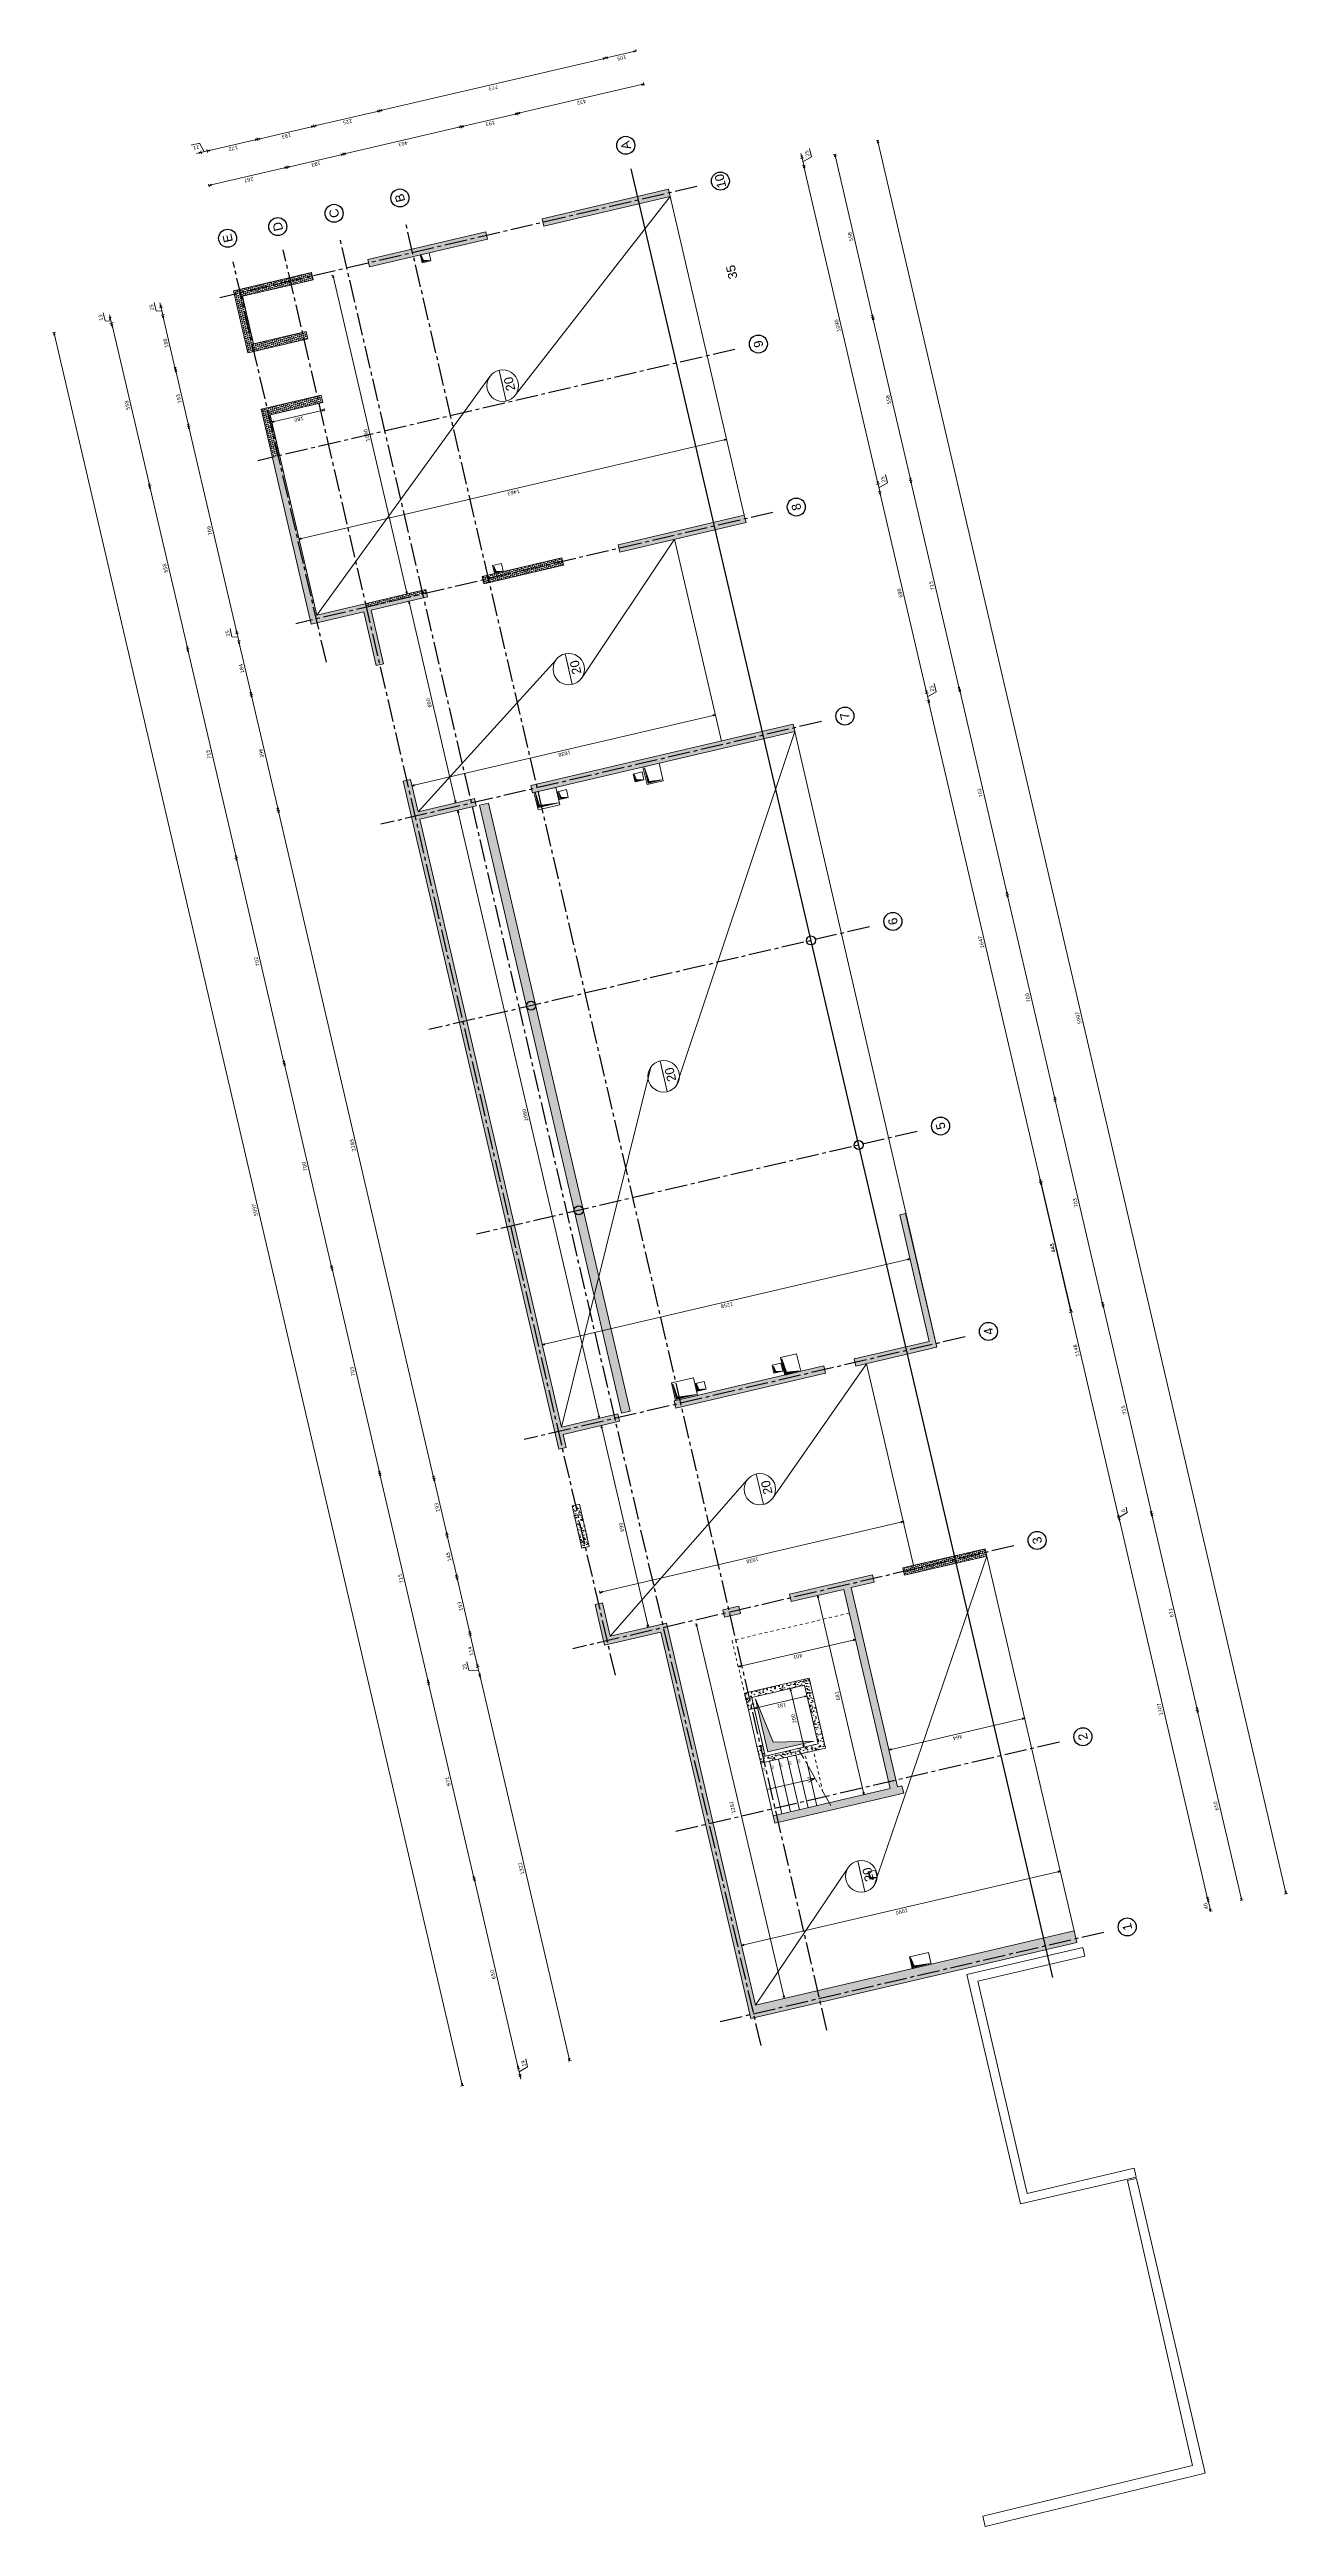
# Model space of a CAD drawing. Header units: metres. Extents: x -49 to 867749, y -579737 to 170817.
# Drawn here: x 867650.9 to 867692.1, y -409203.7 to -409121.1 of the extents above; entities that cross this region are included whole.
import ezdxf
from ezdxf.enums import TextEntityAlignment as Align

# ---------------------------------------------------------------- set-up
doc = ezdxf.new("R2010")
doc.units = ezdxf.units.M
doc.header["$MEASUREMENT"] = 0
doc.header["$PDMODE"] = 3
doc.header["$PDSIZE"] = 0.1
for name, pattern in [('01', [0.15, 0.1, -0.05]), ('04', [0.82, 0.6, -0.08, 0.06, -0.08]), ('AXES2', [1.125, 0.75, -0.125, 0.125, -0.125])]:
    doc.linetypes.add(name, pattern=pattern)
doc.layers.add('00-AXE-0.00', color=14, linetype='AXES2')
for name, color, linetype, lineweight in [('ACSP - Bois', 47, 'Continuous', 18), ('ACSP - Béton', 252, 'Continuous', 18), ('ACSP - Cotes', 7, 'Continuous', 18), ('ACSP - Dalle', 250, 'Continuous', 18), ('ACSP - Escalier', 253, 'Continuous', 18), ('ACSP - Trémie', 7, 'Continuous', 18)]:
    doc.layers.add(name, color=color, linetype=linetype, lineweight=lineweight)
doc.styles.add('ARIAL', font='arial.ttf')
doc.styles.add('COT', font='verdana.ttf')
doc.styles.add('locaux 20', font='verdana.ttf', dxfattribs={"height": 0.07})
doc.styles.get("Standard").update_dxf_attribs({"font": 'arial.ttf'})
doc.dimstyles.new('COT50', dxfattribs={"dimtxt": 0.12, "dimasz": 0.08, "dimexe": 0.05, "dimexo": 0, "dimgap": 0.05, "dimtad": 1, "dimdec": 0, "dimlfac": 100, "dimzin": 0, "dimdsep": 46, "dimtxsty": 'COT', "dimblk": 'OPEN30', "dimcen": 0.04, "dimdle": 0.05, "dimclrd": 256, "dimclre": 256, "dimclrt": 6, "dimadec": 0, "dimazin": 0, "dimtm": 1e-09, "dimtfac": 1, "dimtdec": 0, "dimtmove": 1, "dimatfit": 0, "dimldrblk": 'OPEN30', "dimfxl": 0.05, "dimfxlon": 1, "dimtolj": 1, "dimtzin": 0, "dimlwd": -1, "dimlwe": -1, "dimarcsym": 0})
pattern_1 = [(163.12127, (867681.439166, -409279.77419), (-0.054743143, -0.05126586), [0.0375, -0.0375]), (223.12127, (867681.439166, -409279.77419), (0.017025965, -0.073041882), [0.0375, -0.0375]), (103.12127, (867681.411794, -409279.799823), (-0.071769108, 0.021776023), [0.0375, -0.0375])]
pattern_2 = [(163.12127, (867581.125013, -409208.590356), (-0.054743143, -0.05126586), [0.0375, -0.0375]), (223.12127, (867581.125013, -409208.590356), (0.017025965, -0.073041882), [0.0375, -0.0375]), (103.12127, (867581.09764, -409208.61599), (-0.071769108, 0.021776023), [0.0375, -0.0375])]
pattern_3 = [(153.12127, (867681.43917, -409279.7742), (-0.0406854, 0.28511173), [0.03, -0.33]), (98.12127, (867681.43917, -409279.7742), (-0.28042215, -0.1223544), [0.024, -0.264]), (203.57267, (867681.43578, -409279.75043), (-0.3211074, 0.16275755), [0.0254961, -0.28045684]), (149.30547, (867681.36125, -409279.79235), (-0.0324319, 0.4307809), [0.045, -0.495]), (199.75687, (867681.35855, -409279.75645), (-0.4643463, 0.2756492), [0.0382441, -0.4206852]), (94.30547, (867681.36125, -409279.79235), (-0.4643465, 0.2756488), [0.036, -0.396]), (124.12127, (867681.37165, -409279.74886), (0.10264065, 0.269089), [0.03, -0.33]), (69.12127, (867681.37165, -409279.74886), (-0.30458135, 0.02893776), [0.024, -0.264]), (174.57267, (867681.3802, -409279.72643), (-0.20194046, 0.2980269), [0.0254961, -0.28045684]), (140.62127, (867681.43917, -409279.77419), (-0.13078521, -0.02549152), [0, -0.2608, 0, -0.268, 0, -0.265]), (110.62127, (867681.43917, -409279.77419), (-0.1775338, 0.06666589), [0, -0.1528, 0, -0.2548, 0, -0.101]), (70.62127, (867681.45942, -409279.86106), (-0.03968742, 0.21000221), [0, -0.1, 0, -0.312, 0, -0.414]), (60.62127, (867681.4685, -409279.90002), (-0.09195287, 0.21809403), [0, -0.13, 0, -0.2072, 0, -0.294])]
pattern_4 = [(153.12127, (867581.12501, -409208.59036), (-0.0406854, 0.28511173), [0.03, -0.33]), (98.12127, (867581.125, -409208.59036), (-0.28042215, -0.1223544), [0.024, -0.264]), (203.57267, (867581.12162, -409208.5666), (-0.3211074, 0.16275755), [0.0254961, -0.28045684]), (149.30547, (867581.0471, -409208.6085), (-0.0324319, 0.4307809), [0.045, -0.495]), (199.75687, (867581.0444, -409208.5726), (-0.4643463, 0.2756492), [0.0382441, -0.4206852]), (94.30547, (867581.0471, -409208.6085), (-0.4643465, 0.2756488), [0.036, -0.396]), (124.12127, (867581.0575, -409208.56502), (0.10264065, 0.269089), [0.03, -0.33]), (69.12127, (867581.0575, -409208.56502), (-0.30458135, 0.0289378), [0.024, -0.264]), (174.57267, (867581.06605, -409208.5426), (-0.20194046, 0.2980269), [0.0254961, -0.28045684]), (140.62127, (867581.12501, -409208.59036), (-0.13078521, -0.02549152), [0, -0.2608, 0, -0.268, 0, -0.265]), (110.62127, (867581.12501, -409208.59036), (-0.1775338, 0.06666589), [0, -0.1528, 0, -0.2548, 0, -0.101]), (70.62127, (867581.14526, -409208.67723), (-0.03968742, 0.21000221), [0, -0.1, 0, -0.312, 0, -0.414]), (60.62127, (867581.15434, -409208.71618), (-0.09195287, 0.21809403), [0, -0.13, 0, -0.2072, 0, -0.294])]

# ---------------------------------------------------------------- blocks, each defined once
blk = doc.blocks.new('_Open30')
at = {"color": 0, "linetype": 'ByBlock', "lineweight": -2}
for p, q in [((-1, 0.3), (0, 0)), ((0, 0), (-1, -0.3)), ((0, 0), (-1, 0))]:
    blk.add_line(p, q, dxfattribs=at)
blk = doc.blocks.new('*D545')
at = {"layer": 'ACSP - Cotes', "transparency": 16777216}
for p, q in [((867689.448, -409182.776), (867689.516, -409182.76)), ((867689.54, -409183.083), (867689.486, -409182.849)), ((867689.538, -409183.165), (867689.607, -409183.149))]:
    blk.add_line(p, q, dxfattribs=at)
at = {"layer": 'Defpoints', "color": 0, "transparency": 16777216}
for p in [(867689.448, -409182.776), (867689.467, -409182.771), (867689.538, -409183.165)]:
    blk.add_point(p, dxfattribs=at)
at = {"layer": 'ACSP - Cotes', "transparency": 16777216, "xscale": 0.08, "yscale": 0.08, "zscale": 0.08}
for p, rotation in [((867689.467, -409182.771), 103.1212703830424), ((867689.558, -409183.161), 283.1212703830424)]:
    blk.add_blockref('_Open30', p, dxfattribs=dict(at, rotation=rotation))
at = {"layer": 'ACSP - Cotes', "color": 6, "transparency": 16777216, "insert": (867689.403, -409182.991), "char_height": 0.12, "attachment_point": 5, "rotation": 103.12127, "style": 'COT'}
blk.add_mtext('\\A1;40', dxfattribs=at)
blk = doc.blocks.new('*D559')
at = {"layer": 'ACSP - Cotes', "transparency": 16777216}
for p, q in [((867686.452, -409170.055), (867686.549, -409170.032)), ((867689.449, -409182.693), (867686.519, -409170.121)), ((867689.448, -409182.776), (867689.516, -409182.76))]:
    blk.add_line(p, q, dxfattribs=at)
at = {"layer": 'Defpoints', "color": 0, "transparency": 16777216}
for p in [(867686.501, -409170.044), (867682.046, -409171.082), (867689.448, -409182.776)]:
    blk.add_point(p, dxfattribs=at)
at = {"layer": 'ACSP - Cotes', "transparency": 16777216, "xscale": 0.08, "yscale": 0.08, "zscale": 0.08}
for p, rotation in [((867686.501, -409170.044), 103.1212702354988), ((867689.467, -409182.771), 283.1212702354988)]:
    blk.add_blockref('_Open30', p, dxfattribs=dict(at, rotation=rotation))
at = {"layer": 'ACSP - Cotes', "color": 6, "transparency": 16777216, "insert": (867687.874, -409176.433), "char_height": 0.12, "attachment_point": 5, "rotation": 103.12127, "style": 'COT'}
blk.add_mtext('\\A1;1307', dxfattribs=at)
blk = doc.blocks.new('*D560')
at = {"layer": 'ACSP - Cotes', "transparency": 16777216}
for p, q in [((867686.452, -409170.055), (867686.549, -409170.032)), ((867686.452, -409170.055), (867686.549, -409170.032)), ((867686.482, -409169.966), (867686.464, -409169.888)), ((867686.501, -409170.044), (867686.784, -409169.881)), ((867686.519, -409170.121), (867686.537, -409170.199)), ((867686.784, -409169.881), (867686.742, -409169.703))]:
    blk.add_line(p, q, dxfattribs=at)
at = {"layer": 'Defpoints', "color": 0, "transparency": 16777216}
for p in [(867686.501, -409170.044), (867682.046, -409171.082), (867682.046, -409171.082)]:
    blk.add_point(p, dxfattribs=at)
at = {"layer": 'ACSP - Cotes', "transparency": 16777216, "xscale": 0.08, "yscale": 0.08, "zscale": 0.08}
for rotation in [283.1212702354988, 103.1212702354988]:
    blk.add_blockref('_Open30', (867686.501, -409170.044), dxfattribs=dict(at, rotation=rotation))
at = {"layer": 'ACSP - Cotes', "color": 6, "transparency": 16777216, "insert": (867686.653, -409169.818), "char_height": 0.12, "attachment_point": 5, "rotation": 103.12127, "style": 'COT'}
blk.add_mtext('\\A1;0', dxfattribs=at)
blk = doc.blocks.new('*D561')
at = {"layer": 'ACSP - Cotes', "transparency": 16777216}
for p, q in [((867683.847, -409158.88), (867683.944, -409158.857)), ((867686.482, -409169.966), (867683.914, -409158.946)), ((867686.452, -409170.055), (867686.549, -409170.032))]:
    blk.add_line(p, q, dxfattribs=at)
at = {"layer": 'Defpoints', "color": 0, "transparency": 16777216}
for p in [(867683.896, -409158.868), (867679.403, -409159.915), (867682.046, -409171.082)]:
    blk.add_point(p, dxfattribs=at)
at = {"layer": 'ACSP - Cotes', "transparency": 16777216, "xscale": 0.08, "yscale": 0.08, "zscale": 0.08}
for p, rotation in [((867683.896, -409158.868), 103.1212702354988), ((867686.501, -409170.044), 283.1212702354988)]:
    blk.add_blockref('_Open30', p, dxfattribs=dict(at, rotation=rotation))
at = {"layer": 'ACSP - Cotes', "color": 6, "transparency": 16777216, "insert": (867685.088, -409164.481), "char_height": 0.12, "attachment_point": 5, "rotation": 103.12127, "style": 'COT'}
blk.add_mtext('\\A1;1148', dxfattribs=at)
blk = doc.blocks.new('*D562')
at = {"layer": 'ACSP - Cotes', "transparency": 16777216}
for p, q in [((867683.857, -409158.877), (867683.954, -409158.854)), ((867683.924, -409158.944), (867684.898, -409163.122)), ((867684.867, -409163.211), (867684.965, -409163.188))]:
    blk.add_line(p, q, dxfattribs=at)
at = {"layer": 'Defpoints', "color": 0, "transparency": 16777216}
for p in [(867679.403, -409159.915), (867684.916, -409163.2), (867680.403, -409164.252)]:
    blk.add_point(p, dxfattribs=at)
at = {"layer": 'ACSP - Cotes', "transparency": 16777216, "xscale": 0.08, "yscale": 0.08, "zscale": 0.08}
for p, rotation in [((867683.906, -409158.866), 103.1212702354988), ((867684.916, -409163.2), 283.1212702354988)]:
    blk.add_blockref('_Open30', p, dxfattribs=dict(at, rotation=rotation))
at = {"layer": 'ACSP - Cotes', "color": 6, "transparency": 16777216, "insert": (867684.302, -409161.058), "char_height": 0.12, "attachment_point": 5, "rotation": 103.12127, "style": 'COT'}
blk.add_mtext('\\A1;445', dxfattribs=at)
blk = doc.blocks.new('*D563')
at = {"layer": 'ACSP - Cotes', "transparency": 16777216}
for p, q in [((867683.847, -409158.88), (867683.944, -409158.857)), ((867684.887, -409163.124), (867683.914, -409158.946)), ((867684.857, -409163.213), (867684.954, -409163.191))]:
    blk.add_line(p, q, dxfattribs=at)
at = {"layer": 'Defpoints', "color": 0, "transparency": 16777216}
for p in [(867683.895, -409158.868), (867679.392, -409159.918), (867680.403, -409164.252)]:
    blk.add_point(p, dxfattribs=at)
at = {"layer": 'ACSP - Cotes', "transparency": 16777216, "xscale": 0.08, "yscale": 0.08, "zscale": 0.08}
for p, rotation in [((867683.895, -409158.868), 103.1212702354988), ((867684.906, -409163.202), 283.1212702354988)]:
    blk.add_blockref('_Open30', p, dxfattribs=dict(at, rotation=rotation))
at = {"layer": 'ACSP - Cotes', "color": 6, "transparency": 16777216, "insert": (867684.292, -409161.06), "char_height": 0.12, "attachment_point": 5, "rotation": 103.12127, "style": 'COT'}
blk.add_mtext('\\A1;445', dxfattribs=at)
blk = doc.blocks.new('*D564')
at = {"layer": 'ACSP - Cotes', "transparency": 16777216}
for p, q in [((867680.107, -409142.836), (867680.205, -409142.814)), ((867683.878, -409158.79), (867680.174, -409142.903)), ((867683.847, -409158.88), (867683.944, -409158.857))]:
    blk.add_line(p, q, dxfattribs=at)
at = {"layer": 'Defpoints', "color": 0, "transparency": 16777216}
for p in [(867680.156, -409142.825), (867675.701, -409143.863), (867679.392, -409159.918)]:
    blk.add_point(p, dxfattribs=at)
at = {"layer": 'ACSP - Cotes', "transparency": 16777216, "xscale": 0.08, "yscale": 0.08, "zscale": 0.08}
for p, rotation in [((867680.156, -409142.825), 103.1212702354988), ((867683.896, -409158.868), 283.1212702354988)]:
    blk.add_blockref('_Open30', p, dxfattribs=dict(at, rotation=rotation))
at = {"layer": 'ACSP - Cotes', "color": 6, "transparency": 16777216, "insert": (867681.916, -409150.872), "char_height": 0.12, "attachment_point": 5, "rotation": 103.12127, "style": 'COT'}
blk.add_mtext('\\A1;1647', dxfattribs=at)
blk = doc.blocks.new('*D565')
at = {"layer": 'ACSP - Cotes', "transparency": 16777216}
for p, q in [((867680.411, -409142.541), (867680.346, -409142.263)), ((867680.051, -409142.593), (867680.148, -409142.57)), ((867680.081, -409142.503), (867680.063, -409142.426)), ((867680.156, -409142.825), (867680.099, -409142.581)), ((867680.156, -409142.825), (867680.099, -409142.581)), ((867680.107, -409142.836), (867680.205, -409142.814)), ((867680.128, -409142.703), (867680.411, -409142.541)), ((867680.174, -409142.903), (867680.192, -409142.981))]:
    blk.add_line(p, q, dxfattribs=at)
at = {"layer": 'Defpoints', "color": 0, "transparency": 16777216}
for p in [(867680.099, -409142.581), (867675.645, -409143.62), (867675.701, -409143.863)]:
    blk.add_point(p, dxfattribs=at)
at = {"layer": 'ACSP - Cotes', "transparency": 16777216, "xscale": 0.08, "yscale": 0.08, "zscale": 0.08}
for p, rotation in [((867680.099, -409142.581), 283.1212702354988), ((867680.156, -409142.825), 103.1212702354988)]:
    blk.add_blockref('_Open30', p, dxfattribs=dict(at, rotation=rotation))
at = {"layer": 'ACSP - Cotes', "color": 6, "transparency": 16777216, "insert": (867680.269, -409142.428), "char_height": 0.12, "attachment_point": 5, "rotation": 103.12127, "style": 'COT'}
blk.add_mtext('\\A1;25', dxfattribs=at)
blk = doc.blocks.new('*D566')
at = {"layer": 'ACSP - Cotes', "transparency": 16777216}
for p, q in [((867678.484, -409135.873), (867678.582, -409135.85)), ((867680.081, -409142.503), (867678.551, -409135.939)), ((867680.051, -409142.593), (867680.148, -409142.57))]:
    blk.add_line(p, q, dxfattribs=at)
at = {"layer": 'Defpoints', "color": 0, "transparency": 16777216}
for p in [(867678.533, -409135.862), (867674.078, -409136.9), (867675.645, -409143.62)]:
    blk.add_point(p, dxfattribs=at)
at = {"layer": 'ACSP - Cotes', "transparency": 16777216, "xscale": 0.08, "yscale": 0.08, "zscale": 0.08}
for p, rotation in [((867678.533, -409135.862), 103.1212702354988), ((867680.099, -409142.581), 283.1212702354988)]:
    blk.add_blockref('_Open30', p, dxfattribs=dict(at, rotation=rotation))
at = {"layer": 'ACSP - Cotes', "color": 6, "transparency": 16777216, "insert": (867679.207, -409139.247), "char_height": 0.12, "attachment_point": 5, "rotation": 103.12127, "style": 'COT'}
blk.add_mtext('\\A1;690', dxfattribs=at)
blk = doc.blocks.new('*D567')
at = {"layer": 'ACSP - Cotes', "transparency": 16777216}
for p, q in [((867678.427, -409135.629), (867678.525, -409135.607)), ((867678.458, -409135.54), (867678.44, -409135.462)), ((867678.533, -409135.862), (867678.476, -409135.618)), ((867678.533, -409135.862), (867678.476, -409135.618)), ((867678.504, -409135.74), (867678.788, -409135.578)), ((867678.788, -409135.578), (867678.723, -409135.3)), ((867678.484, -409135.873), (867678.582, -409135.85)), ((867678.551, -409135.939), (867678.569, -409136.017))]:
    blk.add_line(p, q, dxfattribs=at)
at = {"layer": 'Defpoints', "color": 0, "transparency": 16777216}
for p in [(867678.476, -409135.618), (867674.021, -409136.656), (867674.078, -409136.9)]:
    blk.add_point(p, dxfattribs=at)
at = {"layer": 'ACSP - Cotes', "transparency": 16777216, "xscale": 0.08, "yscale": 0.08, "zscale": 0.08}
for p, rotation in [((867678.476, -409135.618), 283.1212702354988), ((867678.533, -409135.862), 103.1212702354988)]:
    blk.add_blockref('_Open30', p, dxfattribs=dict(at, rotation=rotation))
at = {"layer": 'ACSP - Cotes', "color": 6, "transparency": 16777216, "insert": (867678.646, -409135.464), "char_height": 0.12, "attachment_point": 5, "rotation": 103.12127, "style": 'COT'}
blk.add_mtext('\\A1;25', dxfattribs=at)
blk = doc.blocks.new('*D568')
at = {"layer": 'ACSP - Cotes', "transparency": 16777216}
for p, q in [((867675.953, -409125.014), (867676.05, -409124.991)), ((867678.458, -409135.54), (867676.02, -409125.081)), ((867678.427, -409135.629), (867678.525, -409135.607))]:
    blk.add_line(p, q, dxfattribs=at)
at = {"layer": 'Defpoints', "color": 0, "transparency": 16777216}
for p in [(867676.002, -409125.003), (867671.547, -409126.041), (867674.021, -409136.656)]:
    blk.add_point(p, dxfattribs=at)
at = {"layer": 'ACSP - Cotes', "transparency": 16777216, "xscale": 0.08, "yscale": 0.08, "zscale": 0.08}
for p, rotation in [((867676.002, -409125.003), 103.1212702354988), ((867678.476, -409135.618), 283.1212702354988)]:
    blk.add_blockref('_Open30', p, dxfattribs=dict(at, rotation=rotation))
at = {"layer": 'ACSP - Cotes', "color": 6, "transparency": 16777216, "insert": (867677.129, -409130.336), "char_height": 0.12, "attachment_point": 5, "rotation": 103.12127, "style": 'COT'}
blk.add_mtext('\\A1;1090', dxfattribs=at)
blk = doc.blocks.new('*D569')
at = {"layer": 'ACSP - Cotes', "transparency": 16777216}
for p, q in [((867675.896, -409124.771), (867675.994, -409124.748)), ((867675.927, -409124.681), (867675.909, -409124.603)), ((867676.002, -409125.003), (867675.945, -409124.759)), ((867676.002, -409125.003), (867675.945, -409124.759)), ((867675.953, -409125.014), (867676.05, -409124.991)), ((867675.973, -409124.881), (867676.256, -409124.719)), ((867676.02, -409125.081), (867676.038, -409125.158)), ((867676.256, -409124.719), (867676.192, -409124.441))]:
    blk.add_line(p, q, dxfattribs=at)
at = {"layer": 'Defpoints', "color": 0, "transparency": 16777216}
for p in [(867675.945, -409124.759), (867671.49, -409125.798), (867671.547, -409126.041)]:
    blk.add_point(p, dxfattribs=at)
at = {"layer": 'ACSP - Cotes', "transparency": 16777216, "xscale": 0.08, "yscale": 0.08, "zscale": 0.08}
for p, rotation in [((867675.945, -409124.759), 283.1212702354988), ((867676.002, -409125.003), 103.1212702354988)]:
    blk.add_blockref('_Open30', p, dxfattribs=dict(at, rotation=rotation))
at = {"layer": 'ACSP - Cotes', "color": 6, "transparency": 16777216, "insert": (867676.114, -409124.605), "char_height": 0.12, "attachment_point": 5, "rotation": 103.12127, "style": 'COT'}
blk.add_mtext('\\A1;25', dxfattribs=at)
blk = doc.blocks.new('*D546')
at = {"layer": 'ACSP - Cotes', "transparency": 16777216}
for p, q in [((867689.165, -409176.445), (867689.067, -409176.468)), ((867690.575, -409182.713), (867689.134, -409176.535)), ((867690.641, -409182.78), (867690.544, -409182.803))]:
    blk.add_line(p, q, dxfattribs=at)
at = {"layer": 'Defpoints', "color": 0, "transparency": 16777216}
for p in [(867689.116, -409176.457), (867689.172, -409176.444), (867690.649, -409182.778)]:
    blk.add_point(p, dxfattribs=at)
at = {"layer": 'ACSP - Cotes', "transparency": 16777216, "xscale": 0.08, "yscale": 0.08, "zscale": 0.08}
for p, rotation in [((867689.116, -409176.457), 103.1212703830424), ((867690.593, -409182.791), 283.1212703830424)]:
    blk.add_blockref('_Open30', p, dxfattribs=dict(at, rotation=rotation))
at = {"layer": 'ACSP - Cotes', "color": 6, "transparency": 16777216, "insert": (867689.745, -409179.649), "char_height": 0.12, "attachment_point": 5, "rotation": 103.12127, "style": 'COT'}
blk.add_mtext('\\A1;650', dxfattribs=at)
blk = doc.blocks.new('*D570')
at = {"layer": 'ACSP - Cotes', "transparency": 16777216}
for p, q in [((867687.543, -409169.929), (867687.641, -409169.906)), ((867689.098, -409176.379), (867687.61, -409169.995)), ((867689.165, -409176.445), (867689.067, -409176.468))]:
    blk.add_line(p, q, dxfattribs=at)
at = {"layer": 'Defpoints', "color": 0, "transparency": 16777216}
for p in [(867687.592, -409169.918), (867683, -409170.988), (867689.172, -409176.444)]:
    blk.add_point(p, dxfattribs=at)
at = {"layer": 'ACSP - Cotes', "transparency": 16777216, "xscale": 0.08, "yscale": 0.08, "zscale": 0.08}
for p, rotation in [((867687.592, -409169.918), 103.1212704001085), ((867689.116, -409176.457), 283.1212704001085)]:
    blk.add_blockref('_Open30', p, dxfattribs=dict(at, rotation=rotation))
at = {"layer": 'ACSP - Cotes', "color": 6, "transparency": 16777216, "insert": (867688.245, -409173.213), "char_height": 0.12, "attachment_point": 5, "rotation": 103.12127, "style": 'COT'}
blk.add_mtext('\\A1;671', dxfattribs=at)
blk = doc.blocks.new('*D571')
at = {"layer": 'ACSP - Cotes', "transparency": 16777216}
for p, q in [((867685.92, -409162.966), (867686.017, -409162.943)), ((867687.574, -409169.84), (867685.987, -409163.032)), ((867687.543, -409169.929), (867687.641, -409169.906))]:
    blk.add_line(p, q, dxfattribs=at)
at = {"layer": 'Defpoints', "color": 0, "transparency": 16777216}
for p in [(867685.969, -409162.954), (867681.376, -409164.025), (867683, -409170.988)]:
    blk.add_point(p, dxfattribs=at)
at = {"layer": 'ACSP - Cotes', "transparency": 16777216, "xscale": 0.08, "yscale": 0.08, "zscale": 0.08}
for p, rotation in [((867685.969, -409162.954), 103.1212704001085), ((867687.592, -409169.918), 283.1212704001085)]:
    blk.add_blockref('_Open30', p, dxfattribs=dict(at, rotation=rotation))
at = {"layer": 'ACSP - Cotes', "color": 6, "transparency": 16777216, "insert": (867686.672, -409166.461), "char_height": 0.12, "attachment_point": 5, "rotation": 103.12127, "style": 'COT'}
blk.add_mtext('\\A1;715', dxfattribs=at)
blk = doc.blocks.new('*D572')
at = {"layer": 'ACSP - Cotes', "transparency": 16777216}
for p, q in [((867684.325, -409156.124), (867684.423, -409156.101)), ((867685.951, -409162.876), (867684.392, -409156.191)), ((867685.92, -409162.966), (867686.017, -409162.943))]:
    blk.add_line(p, q, dxfattribs=at)
at = {"layer": 'Defpoints', "color": 0, "transparency": 16777216}
for p in [(867684.374, -409156.113), (867679.782, -409157.183), (867681.376, -409164.025)]:
    blk.add_point(p, dxfattribs=at)
at = {"layer": 'ACSP - Cotes', "transparency": 16777216, "xscale": 0.08, "yscale": 0.08, "zscale": 0.08}
for p, rotation in [((867684.374, -409156.113), 103.1212704001085), ((867685.969, -409162.954), 283.1212704001085)]:
    blk.add_blockref('_Open30', p, dxfattribs=dict(at, rotation=rotation))
at = {"layer": 'ACSP - Cotes', "color": 6, "transparency": 16777216, "insert": (867685.062, -409159.559), "char_height": 0.12, "attachment_point": 5, "rotation": 103.12127, "style": 'COT'}
blk.add_mtext('\\A1;703', dxfattribs=at)
blk = doc.blocks.new('*D573')
at = {"layer": 'ACSP - Cotes', "transparency": 16777216}
for p, q in [((867682.737, -409149.308), (867682.834, -409149.286)), ((867684.356, -409156.035), (867682.803, -409149.375)), ((867684.325, -409156.124), (867684.423, -409156.101))]:
    blk.add_line(p, q, dxfattribs=at)
at = {"layer": 'Defpoints', "color": 0, "transparency": 16777216}
for p in [(867682.785, -409149.297), (867678.193, -409150.367), (867679.782, -409157.183)]:
    blk.add_point(p, dxfattribs=at)
at = {"layer": 'ACSP - Cotes', "transparency": 16777216, "xscale": 0.08, "yscale": 0.08, "zscale": 0.08}
for p, rotation in [((867682.785, -409149.297), 103.1212704001085), ((867684.374, -409156.113), 283.1212704001085)]:
    blk.add_blockref('_Open30', p, dxfattribs=dict(at, rotation=rotation))
at = {"layer": 'ACSP - Cotes', "color": 6, "transparency": 16777216, "insert": (867683.47, -409152.73), "char_height": 0.12, "attachment_point": 5, "rotation": 103.12127, "style": 'COT'}
blk.add_mtext('\\A1;700', dxfattribs=at)
blk = doc.blocks.new('*D574')
at = {"layer": 'ACSP - Cotes', "transparency": 16777216}
for p, q in [((867681.142, -409142.467), (867681.239, -409142.444)), ((867682.767, -409149.219), (867681.209, -409142.533)), ((867682.737, -409149.308), (867682.834, -409149.286))]:
    blk.add_line(p, q, dxfattribs=at)
at = {"layer": 'Defpoints', "color": 0, "transparency": 16777216}
for p in [(867681.191, -409142.455), (867676.593, -409143.527), (867678.193, -409150.367)]:
    blk.add_point(p, dxfattribs=at)
at = {"layer": 'ACSP - Cotes', "transparency": 16777216, "xscale": 0.08, "yscale": 0.08, "zscale": 0.08}
for p, rotation in [((867681.191, -409142.455), 103.1212704001085), ((867682.785, -409149.297), 283.1212704001085)]:
    blk.add_blockref('_Open30', p, dxfattribs=dict(at, rotation=rotation))
at = {"layer": 'ACSP - Cotes', "color": 6, "transparency": 16777216, "insert": (867681.878, -409145.902), "char_height": 0.12, "attachment_point": 5, "rotation": 103.12127, "style": 'COT'}
blk.add_mtext('\\A1;702', dxfattribs=at)
blk = doc.blocks.new('*D575')
at = {"layer": 'ACSP - Cotes', "transparency": 16777216}
for p, q in [((867679.519, -409135.503), (867679.616, -409135.481)), ((867681.172, -409142.377), (867679.586, -409135.57)), ((867681.142, -409142.467), (867681.239, -409142.444))]:
    blk.add_line(p, q, dxfattribs=at)
at = {"layer": 'Defpoints', "color": 0, "transparency": 16777216}
for p in [(867679.567, -409135.492), (867674.975, -409136.563), (867676.593, -409143.527)]:
    blk.add_point(p, dxfattribs=at)
at = {"layer": 'ACSP - Cotes', "transparency": 16777216, "xscale": 0.08, "yscale": 0.08, "zscale": 0.08}
for p, rotation in [((867679.567, -409135.492), 103.1212704001085), ((867681.191, -409142.455), 283.1212704001085)]:
    blk.add_blockref('_Open30', p, dxfattribs=dict(at, rotation=rotation))
at = {"layer": 'ACSP - Cotes', "color": 6, "transparency": 16777216, "insert": (867680.27, -409138.999), "char_height": 0.12, "attachment_point": 5, "rotation": 103.12127, "style": 'COT'}
blk.add_mtext('\\A1;715', dxfattribs=at)
blk = doc.blocks.new('*D576')
at = {"layer": 'ACSP - Cotes', "transparency": 16777216}
for p, q in [((867678.253, -409130.074), (867678.35, -409130.051)), ((867679.549, -409135.414), (867678.32, -409130.141)), ((867679.519, -409135.503), (867679.616, -409135.481))]:
    blk.add_line(p, q, dxfattribs=at)
at = {"layer": 'Defpoints', "color": 0, "transparency": 16777216}
for p in [(867678.302, -409130.063), (867673.709, -409131.133), (867674.975, -409136.563)]:
    blk.add_point(p, dxfattribs=at)
at = {"layer": 'ACSP - Cotes', "transparency": 16777216, "xscale": 0.08, "yscale": 0.08, "zscale": 0.08}
for p, rotation in [((867678.302, -409130.063), 103.1212704001085), ((867679.567, -409135.492), 283.1212704001085)]:
    blk.add_blockref('_Open30', p, dxfattribs=dict(at, rotation=rotation))
at = {"layer": 'ACSP - Cotes', "color": 6, "transparency": 16777216, "insert": (867678.825, -409132.803), "char_height": 0.12, "attachment_point": 5, "rotation": 103.12127, "style": 'COT'}
blk.add_mtext('\\A1;558', dxfattribs=at)
blk = doc.blocks.new('*D577')
at = {"layer": 'ACSP - Cotes', "transparency": 16777216}
for p, q in [((867676.987, -409124.645), (867677.085, -409124.622)), ((867678.284, -409129.985), (867677.054, -409124.711)), ((867678.253, -409130.074), (867678.35, -409130.051))]:
    blk.add_line(p, q, dxfattribs=at)
at = {"layer": 'Defpoints', "color": 0, "transparency": 16777216}
for p in [(867677.036, -409124.633), (867672.444, -409125.704), (867673.709, -409131.133)]:
    blk.add_point(p, dxfattribs=at)
at = {"layer": 'ACSP - Cotes', "transparency": 16777216, "xscale": 0.08, "yscale": 0.08, "zscale": 0.08}
for p, rotation in [((867677.036, -409124.633), 103.1212704001085), ((867678.302, -409130.063), 283.1212704001085)]:
    blk.add_blockref('_Open30', p, dxfattribs=dict(at, rotation=rotation))
at = {"layer": 'ACSP - Cotes', "color": 6, "transparency": 16777216, "insert": (867677.559, -409127.373), "char_height": 0.12, "attachment_point": 5, "rotation": 103.12127, "style": 'COT'}
blk.add_mtext('\\A1;558', dxfattribs=at)
blk = doc.blocks.new('*D547')
at = {"layer": 'ACSP - Cotes', "transparency": 16777216}
for p, q in [((867670.595, -409122.311), (867666.544, -409123.255)), ((867670.662, -409122.244), (867670.685, -409122.341)), ((867666.455, -409123.224), (867666.477, -409123.322))]:
    blk.add_line(p, q, dxfattribs=at)
at = {"layer": 'Defpoints', "color": 0, "transparency": 16777216}
for p in [(867670.585, -409121.916), (867666.378, -409122.896), (867666.466, -409123.273)]:
    blk.add_point(p, dxfattribs=at)
at = {"layer": 'ACSP - Cotes', "transparency": 16777216, "xscale": 0.08, "yscale": 0.08, "zscale": 0.08}
for p, rotation in [((867670.673, -409122.292), 13.12127038304243), ((867666.466, -409123.273), 193.1212703830424)]:
    blk.add_blockref('_Open30', p, dxfattribs=dict(at, rotation=rotation))
at = {"layer": 'ACSP - Cotes', "color": 6, "transparency": 16777216, "insert": (867668.595, -409122.892), "char_height": 0.12, "attachment_point": 5, "rotation": 193.12127, "style": 'COT'}
blk.add_mtext('\\A1;432', dxfattribs=at)
blk = doc.blocks.new('*D548')
at = {"layer": 'ACSP - Cotes', "transparency": 16777216}
for p, q in [((867666.388, -409123.291), (867664.664, -409123.693)), ((867666.455, -409123.224), (867666.477, -409123.322)), ((867664.598, -409123.76), (867664.575, -409123.662))]:
    blk.add_line(p, q, dxfattribs=at)
at = {"layer": 'Defpoints', "color": 0, "transparency": 16777216}
for p in [(867666.378, -409122.896), (867664.586, -409123.711), (867665.403, -409127.216)]:
    blk.add_point(p, dxfattribs=at)
at = {"layer": 'ACSP - Cotes', "transparency": 16777216, "xscale": 0.08, "yscale": 0.08, "zscale": 0.08}
for p, rotation in [((867666.466, -409123.273), 13.12127038304243), ((867664.586, -409123.711), 193.1212703830424)]:
    blk.add_blockref('_Open30', p, dxfattribs=dict(at, rotation=rotation))
at = {"layer": 'ACSP - Cotes', "color": 6, "transparency": 16777216, "insert": (867665.552, -409123.602), "char_height": 0.12, "attachment_point": 5, "rotation": 193.12127, "style": 'COT'}
blk.add_mtext('\\A1;193', dxfattribs=at)
blk = doc.blocks.new('*D578')
at = {"layer": 'ACSP - Cotes', "transparency": 16777216}
for p, q in [((867664.509, -409123.729), (867660.74, -409124.608)), ((867664.598, -409123.76), (867664.575, -409123.662)), ((867660.673, -409124.675), (867660.65, -409124.577))]:
    blk.add_line(p, q, dxfattribs=at)
at = {"layer": 'Defpoints', "color": 0, "transparency": 16777216}
for p in [(867660.662, -409124.626), (867665.403, -409127.216), (867661.479, -409128.131)]:
    blk.add_point(p, dxfattribs=at)
at = {"layer": 'ACSP - Cotes', "transparency": 16777216, "xscale": 0.08, "yscale": 0.08, "zscale": 0.08}
for p, rotation in [((867664.586, -409123.711), 13.12127038304243), ((867660.662, -409124.626), 193.1212703830424)]:
    blk.add_blockref('_Open30', p, dxfattribs=dict(at, rotation=rotation))
at = {"layer": 'ACSP - Cotes', "color": 6, "transparency": 16777216, "insert": (867662.65, -409124.278), "char_height": 0.12, "attachment_point": 5, "rotation": 193.12127, "style": 'COT'}
blk.add_mtext('\\A1;403', dxfattribs=at)
blk = doc.blocks.new('*D579')
at = {"layer": 'ACSP - Cotes', "transparency": 16777216}
for p, q in [((867658.793, -409125.113), (867658.771, -409125.015)), ((867660.584, -409124.644), (867658.86, -409125.046)), ((867660.673, -409124.675), (867660.65, -409124.577))]:
    blk.add_line(p, q, dxfattribs=at)
at = {"layer": 'Defpoints', "color": 0, "transparency": 16777216}
for p in [(867658.782, -409125.064), (867661.479, -409128.131), (867659.599, -409128.569)]:
    blk.add_point(p, dxfattribs=at)
at = {"layer": 'ACSP - Cotes', "transparency": 16777216, "xscale": 0.08, "yscale": 0.08, "zscale": 0.08}
for p, rotation in [((867658.782, -409125.064), 193.1212703830424), ((867660.662, -409124.626), 13.12127038304243)]:
    blk.add_blockref('_Open30', p, dxfattribs=dict(at, rotation=rotation))
at = {"layer": 'ACSP - Cotes', "color": 6, "transparency": 16777216, "insert": (867659.747, -409124.955), "char_height": 0.12, "attachment_point": 5, "rotation": 193.12127, "style": 'COT'}
blk.add_mtext('\\A1;193', dxfattribs=at)
blk = doc.blocks.new('*D580')
at = {"layer": 'ACSP - Cotes', "transparency": 16777216}
for p, q in [((867658.704, -409125.082), (867656.26, -409125.652)), ((867658.793, -409125.113), (867658.771, -409125.015)), ((867656.193, -409125.719), (867656.17, -409125.622))]:
    blk.add_line(p, q, dxfattribs=at)
at = {"layer": 'Defpoints', "color": 0, "transparency": 16777216}
for p in [(867656.182, -409125.67), (867656.999, -409129.175), (867659.599, -409128.569)]:
    blk.add_point(p, dxfattribs=at)
at = {"layer": 'ACSP - Cotes', "transparency": 16777216, "xscale": 0.08, "yscale": 0.08, "zscale": 0.08}
for p, rotation in [((867658.782, -409125.064), 13.12127038304243), ((867656.182, -409125.67), 193.1212703830424)]:
    blk.add_blockref('_Open30', p, dxfattribs=dict(at, rotation=rotation))
at = {"layer": 'ACSP - Cotes', "color": 6, "transparency": 16777216, "insert": (867657.507, -409125.477), "char_height": 0.12, "attachment_point": 5, "rotation": 193.12127, "style": 'COT'}
blk.add_mtext('\\A1;267', dxfattribs=at)
blk = doc.blocks.new('*D549')
at = {"layer": 'ACSP - Cotes', "transparency": 16777216}
for p, q in [((867669.394, -409121.428), (867669.382, -409121.379)), ((867670.338, -409121.208), (867669.472, -409121.41)), ((867670.416, -409121.19), (867670.405, -409121.141))]:
    blk.add_line(p, q, dxfattribs=at)
at = {"layer": 'Defpoints', "color": 0, "transparency": 16777216}
for p in [(867669.394, -409121.428), (867669.394, -409121.428), (867670.416, -409121.19)]:
    blk.add_point(p, dxfattribs=at)
at = {"layer": 'ACSP - Cotes', "transparency": 16777216, "xscale": 0.08, "yscale": 0.08, "zscale": 0.08}
for p, rotation in [((867669.394, -409121.428), 193.1212703830424), ((867670.416, -409121.19), 13.12127038304243)]:
    blk.add_blockref('_Open30', p, dxfattribs=dict(at, rotation=rotation))
at = {"layer": 'ACSP - Cotes', "color": 6, "transparency": 16777216, "insert": (867669.93, -409121.419), "char_height": 0.12, "attachment_point": 5, "rotation": 193.12127, "style": 'COT'}
blk.add_mtext('\\A1;105', dxfattribs=at)
blk = doc.blocks.new('*D581')
at = {"layer": 'ACSP - Cotes', "transparency": 16777216}
for p, q in [((867669.316, -409121.446), (867661.945, -409123.164)), ((867669.394, -409121.428), (867669.382, -409121.379)), ((867661.879, -409123.231), (867661.856, -409123.134))]:
    blk.add_line(p, q, dxfattribs=at)
at = {"layer": 'Defpoints', "color": 0, "transparency": 16777216}
for p in [(867669.394, -409121.428), (867661.868, -409123.182), (867662.726, -409126.865)]:
    blk.add_point(p, dxfattribs=at)
at = {"layer": 'ACSP - Cotes', "transparency": 16777216, "xscale": 0.08, "yscale": 0.08, "zscale": 0.08}
for p, rotation in [((867669.394, -409121.428), 13.12127038304243), ((867661.868, -409123.182), 193.1212703830424)]:
    blk.add_blockref('_Open30', p, dxfattribs=dict(at, rotation=rotation))
at = {"layer": 'ACSP - Cotes', "color": 6, "transparency": 16777216, "insert": (867665.656, -409122.415), "char_height": 0.12, "attachment_point": 5, "rotation": 193.12127, "style": 'COT'}
blk.add_mtext('\\A1;773', dxfattribs=at)
blk = doc.blocks.new('*D582')
at = {"layer": 'ACSP - Cotes', "transparency": 16777216}
for p, q in [((867661.79, -409123.201), (867659.754, -409123.675)), ((867661.879, -409123.231), (867661.856, -409123.134)), ((867659.688, -409123.742), (867659.665, -409123.645))]:
    blk.add_line(p, q, dxfattribs=at)
at = {"layer": 'Defpoints', "color": 0, "transparency": 16777216}
for p in [(867659.676, -409123.693), (867660.535, -409127.376), (867662.726, -409126.865)]:
    blk.add_point(p, dxfattribs=at)
at = {"layer": 'ACSP - Cotes', "transparency": 16777216, "xscale": 0.08, "yscale": 0.08, "zscale": 0.08}
for p, rotation in [((867661.868, -409123.182), 13.12127038304243), ((867659.676, -409123.693), 193.1212703830424)]:
    blk.add_blockref('_Open30', p, dxfattribs=dict(at, rotation=rotation))
at = {"layer": 'ACSP - Cotes', "color": 6, "transparency": 16777216, "insert": (867660.797, -409123.547), "char_height": 0.12, "attachment_point": 5, "rotation": 193.12127, "style": 'COT'}
blk.add_mtext('\\A1;225', dxfattribs=at)
blk = doc.blocks.new('*D583')
at = {"layer": 'ACSP - Cotes', "transparency": 16777216}
for p, q in [((867657.81, -409124.18), (867657.787, -409124.082)), ((867659.598, -409123.711), (867657.876, -409124.113)), ((867659.688, -409123.742), (867659.665, -409123.645))]:
    blk.add_line(p, q, dxfattribs=at)
at = {"layer": 'Defpoints', "color": 0, "transparency": 16777216}
for p in [(867657.799, -409124.131), (867660.535, -409127.376), (867658.658, -409127.818)]:
    blk.add_point(p, dxfattribs=at)
at = {"layer": 'ACSP - Cotes', "transparency": 16777216, "xscale": 0.08, "yscale": 0.08, "zscale": 0.08}
for p, rotation in [((867657.799, -409124.131), 193.1212703830424), ((867659.676, -409123.693), 13.12127038304243)]:
    blk.add_blockref('_Open30', p, dxfattribs=dict(at, rotation=rotation))
at = {"layer": 'ACSP - Cotes', "color": 6, "transparency": 16777216, "insert": (867658.763, -409124.022), "char_height": 0.12, "attachment_point": 5, "rotation": 193.12127, "style": 'COT'}
blk.add_mtext('\\A1;193', dxfattribs=at)
blk = doc.blocks.new('*D584')
at = {"layer": 'ACSP - Cotes', "transparency": 16777216}
for p, q in [((867657.721, -409124.149), (867656.204, -409124.503)), ((867657.81, -409124.18), (867657.787, -409124.082)), ((867656.137, -409124.57), (867656.114, -409124.472))]:
    blk.add_line(p, q, dxfattribs=at)
at = {"layer": 'Defpoints', "color": 0, "transparency": 16777216}
for p in [(867656.126, -409124.521), (867656.985, -409128.208), (867658.658, -409127.818)]:
    blk.add_point(p, dxfattribs=at)
at = {"layer": 'ACSP - Cotes', "transparency": 16777216, "xscale": 0.08, "yscale": 0.08, "zscale": 0.08}
for p, rotation in [((867657.799, -409124.131), 13.12127038304243), ((867656.126, -409124.521), 193.1212703830424)]:
    blk.add_blockref('_Open30', p, dxfattribs=dict(at, rotation=rotation))
at = {"layer": 'ACSP - Cotes', "color": 6, "transparency": 16777216, "insert": (867656.987, -409124.434), "char_height": 0.12, "attachment_point": 5, "rotation": 193.12127, "style": 'COT'}
blk.add_mtext('\\A1;172', dxfattribs=at)
blk = doc.blocks.new('*D585')
at = {"layer": 'ACSP - Cotes', "transparency": 16777216}
for p, q in [((867655.865, -409124.265), (867655.593, -409124.328)), ((867655.847, -409124.586), (867655.769, -409124.604)), ((867656.025, -409124.544), (867655.865, -409124.265)), ((867655.936, -409124.616), (867655.913, -409124.519)), ((867656.126, -409124.521), (867655.925, -409124.568)), ((867656.126, -409124.521), (867655.925, -409124.568)), ((867656.137, -409124.57), (867656.114, -409124.472)), ((867656.204, -409124.503), (867656.282, -409124.485))]:
    blk.add_line(p, q, dxfattribs=at)
at = {"layer": 'Defpoints', "color": 0, "transparency": 16777216}
for p in [(867655.925, -409124.568), (867656.985, -409128.208), (867656.999, -409129.175)]:
    blk.add_point(p, dxfattribs=at)
at = {"layer": 'ACSP - Cotes', "transparency": 16777216, "xscale": 0.08, "yscale": 0.08, "zscale": 0.08}
for p, rotation in [((867655.925, -409124.568), 13.12127038304243), ((867656.126, -409124.521), 193.1212703830424)]:
    blk.add_blockref('_Open30', p, dxfattribs=dict(at, rotation=rotation))
at = {"layer": 'ACSP - Cotes', "color": 6, "transparency": 16777216, "insert": (867655.754, -409124.405), "char_height": 0.12, "attachment_point": 5, "rotation": 193.12127, "style": 'COT'}
blk.add_mtext('\\A1;21', dxfattribs=at)
blk = doc.blocks.new('*D550')
at = {"layer": 'ACSP - Cotes', "transparency": 16777216}
for p, q in [((867665.148, -409175.278), (867665.246, -409175.255)), ((867668.179, -409188.062), (867665.215, -409175.344)), ((867668.149, -409188.151), (867668.246, -409188.128))]:
    blk.add_line(p, q, dxfattribs=at)
at = {"layer": 'Defpoints', "color": 0, "transparency": 16777216}
for p in [(867665.197, -409175.266), (867662.569, -409175.879), (867665.57, -409188.752)]:
    blk.add_point(p, dxfattribs=at)
at = {"layer": 'ACSP - Cotes', "transparency": 16777216, "xscale": 0.08, "yscale": 0.08, "zscale": 0.08}
for p, rotation in [((867665.197, -409175.266), 103.1212703830424), ((867668.198, -409188.14), 283.1212703830424)]:
    blk.add_blockref('_Open30', p, dxfattribs=dict(at, rotation=rotation))
at = {"layer": 'ACSP - Cotes', "color": 6, "transparency": 16777216, "insert": (867666.588, -409181.729), "char_height": 0.12, "attachment_point": 5, "rotation": 103.12127, "style": 'COT'}
blk.add_mtext('\\A1;1322', dxfattribs=at)
blk = doc.blocks.new('*D551')
at = {"layer": 'ACSP - Cotes', "transparency": 16777216}
for p, q in [((867664.843, -409175.124), (867664.778, -409174.846)), ((867665.168, -409175.144), (867664.843, -409175.124)), ((867665.189, -409175.011), (867665.091, -409175.034)), ((867665.122, -409174.945), (867665.104, -409174.867)), ((867665.197, -409175.266), (867665.14, -409175.023)), ((867665.197, -409175.266), (867665.14, -409175.023)), ((867665.148, -409175.278), (867665.246, -409175.255)), ((867665.215, -409175.344), (867665.233, -409175.422))]:
    blk.add_line(p, q, dxfattribs=at)
at = {"layer": 'Defpoints', "color": 0, "transparency": 16777216}
for p in [(867668.023, -409174.351), (867665.14, -409175.023), (867662.569, -409175.879)]:
    blk.add_point(p, dxfattribs=at)
at = {"layer": 'ACSP - Cotes', "transparency": 16777216, "xscale": 0.08, "yscale": 0.08, "zscale": 0.08}
for p, rotation in [((867665.14, -409175.023), 283.1212703794849), ((867665.197, -409175.266), 103.1212703794849)]:
    blk.add_blockref('_Open30', p, dxfattribs=dict(at, rotation=rotation))
at = {"layer": 'ACSP - Cotes', "color": 6, "transparency": 16777216, "insert": (867664.701, -409175.011), "char_height": 0.12, "attachment_point": 5, "rotation": 103.12127, "style": 'COT'}
blk.add_mtext('\\A1;25', dxfattribs=at)
blk = doc.blocks.new('*D586')
at = {"layer": 'ACSP - Cotes', "transparency": 16777216}
for p, q in [((867664.93, -409173.901), (867664.833, -409173.924)), ((867665.122, -409174.945), (867664.899, -409173.99)), ((867665.189, -409175.011), (867665.091, -409175.034))]:
    blk.add_line(p, q, dxfattribs=at)
at = {"layer": 'Defpoints', "color": 0, "transparency": 16777216}
for p in [(867669.048, -409172.941), (867664.881, -409173.912), (867668.023, -409174.351)]:
    blk.add_point(p, dxfattribs=at)
at = {"layer": 'ACSP - Cotes', "transparency": 16777216, "xscale": 0.08, "yscale": 0.08, "zscale": 0.08}
for p, rotation in [((867664.881, -409173.912), 103.1212703794849), ((867665.14, -409175.023), 283.1212703794849)]:
    blk.add_blockref('_Open30', p, dxfattribs=dict(at, rotation=rotation))
at = {"layer": 'ACSP - Cotes', "color": 6, "transparency": 16777216, "insert": (867664.903, -409174.493), "char_height": 0.12, "attachment_point": 5, "rotation": 103.12127, "style": 'COT'}
blk.add_mtext('\\A1;114', dxfattribs=at)
blk = doc.blocks.new('*D587')
at = {"layer": 'ACSP - Cotes', "transparency": 16777216}
for p, q in [((867664.492, -409172.022), (867664.394, -409172.044)), ((867664.863, -409173.835), (867664.461, -409172.111)), ((867664.93, -409173.901), (867664.833, -409173.924))]:
    blk.add_line(p, q, dxfattribs=at)
at = {"layer": 'Defpoints', "color": 0, "transparency": 16777216}
for p in [(867668.61, -409171.062), (867664.443, -409172.033), (867669.048, -409172.941)]:
    blk.add_point(p, dxfattribs=at)
at = {"layer": 'ACSP - Cotes', "transparency": 16777216, "xscale": 0.08, "yscale": 0.08, "zscale": 0.08}
for p, rotation in [((867664.443, -409172.033), 103.1212703794849), ((867664.881, -409173.912), 283.1212703794849)]:
    blk.add_blockref('_Open30', p, dxfattribs=dict(at, rotation=rotation))
at = {"layer": 'ACSP - Cotes', "color": 6, "transparency": 16777216, "insert": (867664.553, -409172.998), "char_height": 0.12, "attachment_point": 5, "rotation": 103.12127, "style": 'COT'}
blk.add_mtext('\\A1;193', dxfattribs=at)
blk = doc.blocks.new('*D588')
at = {"layer": 'ACSP - Cotes', "transparency": 16777216}
for p, q in [((867664.163, -409170.609), (867664.065, -409170.632)), ((867664.425, -409171.955), (867664.132, -409170.699)), ((867664.492, -409172.022), (867664.394, -409172.044))]:
    blk.add_line(p, q, dxfattribs=at)
at = {"layer": 'Defpoints', "color": 0, "transparency": 16777216}
for p in [(867668.281, -409169.65), (867664.114, -409170.621), (867668.61, -409171.062)]:
    blk.add_point(p, dxfattribs=at)
at = {"layer": 'ACSP - Cotes', "transparency": 16777216, "xscale": 0.08, "yscale": 0.08, "zscale": 0.08}
for p, rotation in [((867664.114, -409170.621), 103.1212703794849), ((867664.443, -409172.033), 283.1212703794849)]:
    blk.add_blockref('_Open30', p, dxfattribs=dict(at, rotation=rotation))
at = {"layer": 'ACSP - Cotes', "color": 6, "transparency": 16777216, "insert": (867664.17, -409171.352), "char_height": 0.12, "attachment_point": 5, "rotation": 103.12127, "style": 'COT'}
blk.add_mtext('\\A1;145', dxfattribs=at)
blk = doc.blocks.new('*D552')
at = {"layer": 'ACSP - Cotes', "transparency": 16777216}
for p, q in [((867663.725, -409168.73), (867663.627, -409168.752)), ((867664.096, -409170.543), (867663.694, -409168.819)), ((867664.163, -409170.609), (867664.065, -409170.632))]:
    blk.add_line(p, q, dxfattribs=at)
at = {"layer": 'Defpoints', "color": 0, "transparency": 16777216}
for p in [(867667.842, -409167.77), (867663.676, -409168.741), (867668.281, -409169.65)]:
    blk.add_point(p, dxfattribs=at)
at = {"layer": 'ACSP - Cotes', "transparency": 16777216, "xscale": 0.08, "yscale": 0.08, "zscale": 0.08}
for p, rotation in [((867663.676, -409168.741), 103.1212703794849), ((867664.114, -409170.621), 283.1212703794849)]:
    blk.add_blockref('_Open30', p, dxfattribs=dict(at, rotation=rotation))
at = {"layer": 'ACSP - Cotes', "color": 6, "transparency": 16777216, "insert": (867663.785, -409169.706), "char_height": 0.12, "attachment_point": 5, "rotation": 103.12127, "style": 'COT'}
blk.add_mtext('\\A1;193', dxfattribs=at)
blk = doc.blocks.new('*D553')
at = {"layer": 'ACSP - Cotes', "transparency": 16777216}
for p, q in [((867658.538, -409146.478), (867658.44, -409146.501)), ((867663.658, -409168.663), (867658.507, -409146.567)), ((867663.725, -409168.73), (867663.627, -409168.752))]:
    blk.add_line(p, q, dxfattribs=at)
at = {"layer": 'Defpoints', "color": 0, "transparency": 16777216}
for p in [(867662.656, -409145.518), (867658.489, -409146.489), (867667.842, -409167.77)]:
    blk.add_point(p, dxfattribs=at)
at = {"layer": 'ACSP - Cotes', "transparency": 16777216, "xscale": 0.08, "yscale": 0.08, "zscale": 0.08}
for p, rotation in [((867658.489, -409146.489), 103.1212703794849), ((867663.676, -409168.741), 283.1212703794849)]:
    blk.add_blockref('_Open30', p, dxfattribs=dict(at, rotation=rotation))
at = {"layer": 'ACSP - Cotes', "color": 6, "transparency": 16777216, "insert": (867660.973, -409157.641), "char_height": 0.12, "attachment_point": 5, "rotation": 103.12127, "style": 'COT'}
blk.add_mtext('\\A1;2285', dxfattribs=at)
blk = doc.blocks.new('*D589')
at = {"layer": 'ACSP - Cotes', "transparency": 16777216}
for p, q in [((867657.639, -409142.621), (867657.541, -409142.644)), ((867658.471, -409146.411), (867657.608, -409142.711)), ((867658.538, -409146.478), (867658.44, -409146.501))]:
    blk.add_line(p, q, dxfattribs=at)
at = {"layer": 'Defpoints', "color": 0, "transparency": 16777216}
for p in [(867661.757, -409141.661), (867657.59, -409142.633), (867662.656, -409145.518)]:
    blk.add_point(p, dxfattribs=at)
at = {"layer": 'ACSP - Cotes', "transparency": 16777216, "xscale": 0.08, "yscale": 0.08, "zscale": 0.08}
for p, rotation in [((867657.59, -409142.633), 103.1212703794849), ((867658.489, -409146.489), 283.1212703794849)]:
    blk.add_blockref('_Open30', p, dxfattribs=dict(at, rotation=rotation))
at = {"layer": 'ACSP - Cotes', "color": 6, "transparency": 16777216, "insert": (867657.93, -409144.586), "char_height": 0.12, "attachment_point": 5, "rotation": 103.12127, "style": 'COT'}
blk.add_mtext('\\A1;396', dxfattribs=at)
blk = doc.blocks.new('*D590')
at = {"layer": 'ACSP - Cotes', "transparency": 16777216}
for p, q in [((867657.221, -409140.829), (867657.124, -409140.852)), ((867657.572, -409142.555), (867657.19, -409140.919)), ((867657.639, -409142.621), (867657.541, -409142.644))]:
    blk.add_line(p, q, dxfattribs=at)
at = {"layer": 'Defpoints', "color": 0, "transparency": 16777216}
for p in [(867661.339, -409139.869), (867657.172, -409140.841), (867661.757, -409141.661)]:
    blk.add_point(p, dxfattribs=at)
at = {"layer": 'ACSP - Cotes', "transparency": 16777216, "xscale": 0.08, "yscale": 0.08, "zscale": 0.08}
for p, rotation in [((867657.172, -409140.841), 103.1212703794849), ((867657.59, -409142.633), 283.1212703794849)]:
    blk.add_blockref('_Open30', p, dxfattribs=dict(at, rotation=rotation))
at = {"layer": 'ACSP - Cotes', "color": 6, "transparency": 16777216, "insert": (867657.271, -409141.762), "char_height": 0.12, "attachment_point": 5, "rotation": 103.12127, "style": 'COT'}
blk.add_mtext('\\A1;184', dxfattribs=at)
blk = doc.blocks.new('*D591')
at = {"layer": 'ACSP - Cotes', "transparency": 16777216}
for p, q in [((867656.949, -409140.707), (867656.884, -409140.429)), ((867657.144, -409140.719), (867656.949, -409140.707)), ((867657.164, -409140.586), (867657.067, -409140.609)), ((867657.097, -409140.519), (867657.079, -409140.441)), ((867657.172, -409140.841), (867657.116, -409140.597)), ((867657.172, -409140.841), (867657.116, -409140.597)), ((867657.221, -409140.829), (867657.124, -409140.852)), ((867657.19, -409140.919), (867657.209, -409140.996))]:
    blk.add_line(p, q, dxfattribs=at)
at = {"layer": 'Defpoints', "color": 0, "transparency": 16777216}
for p in [(867661.339, -409139.869), (867657.116, -409140.597), (867659.773, -409139.978)]:
    blk.add_point(p, dxfattribs=at)
at = {"layer": 'ACSP - Cotes', "transparency": 16777216, "xscale": 0.08, "yscale": 0.08, "zscale": 0.08}
for p, rotation in [((867657.116, -409140.597), 283.1212703794849), ((867657.172, -409140.841), 103.1212703794849)]:
    blk.add_blockref('_Open30', p, dxfattribs=dict(at, rotation=rotation))
at = {"layer": 'ACSP - Cotes', "color": 6, "transparency": 16777216, "insert": (867656.807, -409140.593), "char_height": 0.12, "attachment_point": 5, "rotation": 103.12127, "style": 'COT'}
blk.add_mtext('\\A1;25', dxfattribs=at)
blk = doc.blocks.new('*D592')
at = {"layer": 'ACSP - Cotes', "transparency": 16777216}
for p, q in [((867655.554, -409133.677), (867655.456, -409133.7)), ((867657.097, -409140.519), (867655.523, -409133.766)), ((867657.164, -409140.586), (867657.067, -409140.609))]:
    blk.add_line(p, q, dxfattribs=at)
at = {"layer": 'Defpoints', "color": 0, "transparency": 16777216}
for p in [(867657.919, -409133.125), (867655.505, -409133.688), (867659.773, -409139.978)]:
    blk.add_point(p, dxfattribs=at)
at = {"layer": 'ACSP - Cotes', "transparency": 16777216, "xscale": 0.08, "yscale": 0.08, "zscale": 0.08}
for p, rotation in [((867655.505, -409133.688), 103.1212703794849), ((867657.116, -409140.597), 283.1212703794849)]:
    blk.add_blockref('_Open30', p, dxfattribs=dict(at, rotation=rotation))
at = {"layer": 'ACSP - Cotes', "color": 6, "transparency": 16777216, "insert": (867656.201, -409137.168), "char_height": 0.12, "attachment_point": 5, "rotation": 103.12127, "style": 'COT'}
blk.add_mtext('\\A1;709', dxfattribs=at)
blk = doc.blocks.new('*D593')
at = {"layer": 'ACSP - Cotes', "transparency": 16777216}
for p, q in [((867655.116, -409131.797), (867655.018, -409131.82)), ((867655.487, -409133.61), (867655.085, -409131.886)), ((867655.554, -409133.677), (867655.456, -409133.7))]:
    blk.add_line(p, q, dxfattribs=at)
at = {"layer": 'Defpoints', "color": 0, "transparency": 16777216}
for p in [(867657.481, -409131.246), (867655.067, -409131.809), (867657.919, -409133.125)]:
    blk.add_point(p, dxfattribs=at)
at = {"layer": 'ACSP - Cotes', "transparency": 16777216, "xscale": 0.08, "yscale": 0.08, "zscale": 0.08}
for p, rotation in [((867655.067, -409131.809), 103.1212703794849), ((867655.505, -409133.688), 283.1212703794849)]:
    blk.add_blockref('_Open30', p, dxfattribs=dict(at, rotation=rotation))
at = {"layer": 'ACSP - Cotes', "color": 6, "transparency": 16777216, "insert": (867655.176, -409132.774), "char_height": 0.12, "attachment_point": 5, "rotation": 103.12127, "style": 'COT'}
blk.add_mtext('\\A1;193', dxfattribs=at)
blk = doc.blocks.new('*D594')
at = {"layer": 'ACSP - Cotes', "transparency": 16777216}
for p, q in [((867654.69, -409129.97), (867654.592, -409129.993)), ((867655.049, -409131.731), (867654.659, -409130.06)), ((867655.116, -409131.797), (867655.018, -409131.82))]:
    blk.add_line(p, q, dxfattribs=at)
at = {"layer": 'Defpoints', "color": 0, "transparency": 16777216}
for p in [(867654.641, -409129.982), (867657.299, -409129.362), (867657.481, -409131.246)]:
    blk.add_point(p, dxfattribs=at)
at = {"layer": 'ACSP - Cotes', "transparency": 16777216, "xscale": 0.08, "yscale": 0.08, "zscale": 0.08}
for p, rotation in [((867654.641, -409129.982), 103.1212703794849), ((867655.067, -409131.809), 283.1212703794849)]:
    blk.add_blockref('_Open30', p, dxfattribs=dict(at, rotation=rotation))
at = {"layer": 'ACSP - Cotes', "color": 6, "transparency": 16777216, "insert": (867654.744, -409130.921), "char_height": 0.12, "attachment_point": 5, "rotation": 103.12127, "style": 'COT'}
blk.add_mtext('\\A1;188', dxfattribs=at)
blk = doc.blocks.new('*D595')
at = {"layer": 'ACSP - Cotes', "transparency": 16777216}
for p, q in [((867654.417, -409129.848), (867654.353, -409129.57)), ((867654.613, -409129.86), (867654.417, -409129.848)), ((867654.633, -409129.727), (867654.536, -409129.75)), ((867654.566, -409129.66), (867654.548, -409129.582)), ((867654.641, -409129.982), (867654.584, -409129.738)), ((867654.641, -409129.982), (867654.584, -409129.738)), ((867654.69, -409129.97), (867654.592, -409129.993)), ((867654.659, -409130.06), (867654.677, -409130.138))]:
    blk.add_line(p, q, dxfattribs=at)
at = {"layer": 'Defpoints', "color": 0, "transparency": 16777216}
for p in [(867656.999, -409129.175), (867654.584, -409129.738), (867657.299, -409129.362)]:
    blk.add_point(p, dxfattribs=at)
at = {"layer": 'ACSP - Cotes', "transparency": 16777216, "xscale": 0.08, "yscale": 0.08, "zscale": 0.08}
for p, rotation in [((867654.584, -409129.738), 283.1212703794849), ((867654.641, -409129.982), 103.1212703794849)]:
    blk.add_blockref('_Open30', p, dxfattribs=dict(at, rotation=rotation))
at = {"layer": 'ACSP - Cotes', "color": 6, "transparency": 16777216, "insert": (867654.275, -409129.734), "char_height": 0.12, "attachment_point": 5, "rotation": 103.12127, "style": 'COT'}
blk.add_mtext('\\A1;25', dxfattribs=at)
blk = doc.blocks.new('*D554')
at = {"layer": 'ACSP - Cotes', "transparency": 16777216}
for p, q in [((867666.447, -409188.42), (867666.544, -409188.397)), ((867666.477, -409188.33), (867666.459, -409188.252)), ((867666.491, -409188.609), (867666.588, -409188.586)), ((867666.539, -409188.597), (867666.495, -409188.408)), ((867666.539, -409188.597), (867666.495, -409188.408)), ((867666.517, -409188.503), (867666.8, -409188.341)), ((867666.8, -409188.341), (867666.737, -409188.071)), ((867666.557, -409188.675), (867666.576, -409188.753))]:
    blk.add_line(p, q, dxfattribs=at)
at = {"layer": 'Defpoints', "color": 0, "transparency": 16777216}
for p in [(867666.216, -409188.473), (867666.495, -409188.408), (867666.26, -409188.662)]:
    blk.add_point(p, dxfattribs=at)
at = {"layer": 'ACSP - Cotes', "transparency": 16777216, "xscale": 0.08, "yscale": 0.08, "zscale": 0.08}
for p, rotation in [((867666.495, -409188.408), 283.1212703830424), ((867666.539, -409188.597), 103.1212703830424)]:
    blk.add_blockref('_Open30', p, dxfattribs=dict(at, rotation=rotation))
at = {"layer": 'ACSP - Cotes', "color": 6, "transparency": 16777216, "insert": (867666.659, -409188.232), "char_height": 0.12, "attachment_point": 5, "rotation": 103.12127, "style": 'COT'}
blk.add_mtext('\\A1;19', dxfattribs=at)
blk = doc.blocks.new('*D596')
at = {"layer": 'ACSP - Cotes', "transparency": 16777216}
for p, q in [((867665.067, -409182.062), (867664.97, -409182.085)), ((867666.477, -409188.33), (867665.037, -409182.152)), ((867666.447, -409188.42), (867666.544, -409188.397))]:
    blk.add_line(p, q, dxfattribs=at)
at = {"layer": 'Defpoints', "color": 0, "transparency": 16777216}
for p in [(867671.695, -409180.517), (867665.019, -409182.074), (867666.216, -409188.473)]:
    blk.add_point(p, dxfattribs=at)
at = {"layer": 'ACSP - Cotes', "transparency": 16777216, "xscale": 0.08, "yscale": 0.08, "zscale": 0.08}
for p, rotation in [((867665.019, -409182.074), 103.1212703794849), ((867666.495, -409188.408), 283.1212703794849)]:
    blk.add_blockref('_Open30', p, dxfattribs=dict(at, rotation=rotation))
at = {"layer": 'ACSP - Cotes', "color": 6, "transparency": 16777216, "insert": (867665.647, -409185.267), "char_height": 0.12, "attachment_point": 5, "rotation": 103.12127, "style": 'COT'}
blk.add_mtext('\\A1;650', dxfattribs=at)
blk = doc.blocks.new('*D597')
at = {"layer": 'ACSP - Cotes', "transparency": 16777216}
for p, q in [((867663.543, -409175.523), (867663.446, -409175.546)), ((867665.001, -409181.996), (867663.513, -409175.613)), ((867665.067, -409182.062), (867664.97, -409182.085))]:
    blk.add_line(p, q, dxfattribs=at)
at = {"layer": 'Defpoints', "color": 0, "transparency": 16777216}
for p in [(867668.312, -409174.412), (867663.494, -409175.535), (867671.695, -409180.517)]:
    blk.add_point(p, dxfattribs=at)
at = {"layer": 'ACSP - Cotes', "transparency": 16777216, "xscale": 0.08, "yscale": 0.08, "zscale": 0.08}
for p, rotation in [((867663.494, -409175.535), 103.1212703794849), ((867665.019, -409182.074), 283.1212703794849)]:
    blk.add_blockref('_Open30', p, dxfattribs=dict(at, rotation=rotation))
at = {"layer": 'ACSP - Cotes', "color": 6, "transparency": 16777216, "insert": (867664.147, -409178.83), "char_height": 0.12, "attachment_point": 5, "rotation": 103.12127, "style": 'COT'}
blk.add_mtext('\\A1;671', dxfattribs=at)
blk = doc.blocks.new('*D598')
at = {"layer": 'ACSP - Cotes', "transparency": 16777216}
for p, q in [((867661.92, -409168.56), (867661.823, -409168.583)), ((867663.476, -409175.457), (867661.889, -409168.649)), ((867663.543, -409175.523), (867663.446, -409175.546))]:
    blk.add_line(p, q, dxfattribs=at)
at = {"layer": 'Defpoints', "color": 0, "transparency": 16777216}
for p in [(867666.689, -409167.448), (867661.871, -409168.571), (867668.312, -409174.412)]:
    blk.add_point(p, dxfattribs=at)
at = {"layer": 'ACSP - Cotes', "transparency": 16777216, "xscale": 0.08, "yscale": 0.08, "zscale": 0.08}
for p, rotation in [((867661.871, -409168.571), 103.1212703794849), ((867663.494, -409175.535), 283.1212703794849)]:
    blk.add_blockref('_Open30', p, dxfattribs=dict(at, rotation=rotation))
at = {"layer": 'ACSP - Cotes', "color": 6, "transparency": 16777216, "insert": (867662.574, -409172.078), "char_height": 0.12, "attachment_point": 5, "rotation": 103.12127, "style": 'COT'}
blk.add_mtext('\\A1;715', dxfattribs=at)
blk = doc.blocks.new('*D599')
at = {"layer": 'ACSP - Cotes', "transparency": 16777216}
for p, q in [((867660.325, -409161.718), (867660.228, -409161.741)), ((867661.853, -409168.493), (867660.295, -409161.808)), ((867661.92, -409168.56), (867661.823, -409168.583))]:
    blk.add_line(p, q, dxfattribs=at)
at = {"layer": 'Defpoints', "color": 0, "transparency": 16777216}
for p in [(867665.095, -409160.607), (867660.277, -409161.73), (867666.689, -409167.448)]:
    blk.add_point(p, dxfattribs=at)
at = {"layer": 'ACSP - Cotes', "transparency": 16777216, "xscale": 0.08, "yscale": 0.08, "zscale": 0.08}
for p, rotation in [((867660.277, -409161.73), 103.1212703794849), ((867661.871, -409168.571), 283.1212703794849)]:
    blk.add_blockref('_Open30', p, dxfattribs=dict(at, rotation=rotation))
at = {"layer": 'ACSP - Cotes', "color": 6, "transparency": 16777216, "insert": (867660.964, -409165.176), "char_height": 0.12, "attachment_point": 5, "rotation": 103.12127, "style": 'COT'}
blk.add_mtext('\\A1;703', dxfattribs=at)
blk = doc.blocks.new('*D600')
at = {"layer": 'ACSP - Cotes', "transparency": 16777216}
for p, q in [((867658.736, -409154.903), (867658.639, -409154.925)), ((867660.258, -409161.652), (867658.706, -409154.992)), ((867660.325, -409161.718), (867660.228, -409161.741))]:
    blk.add_line(p, q, dxfattribs=at)
at = {"layer": 'Defpoints', "color": 0, "transparency": 16777216}
for p in [(867663.506, -409153.791), (867658.688, -409154.914), (867665.095, -409160.607)]:
    blk.add_point(p, dxfattribs=at)
at = {"layer": 'ACSP - Cotes', "transparency": 16777216, "xscale": 0.08, "yscale": 0.08, "zscale": 0.08}
for p, rotation in [((867658.688, -409154.914), 103.1212703794849), ((867660.277, -409161.73), 283.1212703794849)]:
    blk.add_blockref('_Open30', p, dxfattribs=dict(at, rotation=rotation))
at = {"layer": 'ACSP - Cotes', "color": 6, "transparency": 16777216, "insert": (867659.373, -409158.347), "char_height": 0.12, "attachment_point": 5, "rotation": 103.12127, "style": 'COT'}
blk.add_mtext('\\A1;700', dxfattribs=at)
blk = doc.blocks.new('*D601')
at = {"layer": 'ACSP - Cotes', "transparency": 16777216}
for p, q in [((867657.142, -409148.061), (867657.044, -409148.084)), ((867658.67, -409154.836), (867657.111, -409148.15)), ((867658.736, -409154.903), (867658.639, -409154.925))]:
    blk.add_line(p, q, dxfattribs=at)
at = {"layer": 'Defpoints', "color": 0, "transparency": 16777216}
for p in [(867661.911, -409146.949), (867657.093, -409148.072), (867663.506, -409153.791)]:
    blk.add_point(p, dxfattribs=at)
at = {"layer": 'ACSP - Cotes', "transparency": 16777216, "xscale": 0.08, "yscale": 0.08, "zscale": 0.08}
for p, rotation in [((867657.093, -409148.072), 103.1212703794849), ((867658.688, -409154.914), 283.1212703794849)]:
    blk.add_blockref('_Open30', p, dxfattribs=dict(at, rotation=rotation))
at = {"layer": 'ACSP - Cotes', "color": 6, "transparency": 16777216, "insert": (867657.781, -409151.519), "char_height": 0.12, "attachment_point": 5, "rotation": 103.12127, "style": 'COT'}
blk.add_mtext('\\A1;702', dxfattribs=at)
blk = doc.blocks.new('*D602')
at = {"layer": 'ACSP - Cotes', "transparency": 16777216}
for p, q in [((867655.519, -409141.098), (867655.421, -409141.12)), ((867657.075, -409147.995), (867655.488, -409141.187)), ((867657.142, -409148.061), (867657.044, -409148.084))]:
    blk.add_line(p, q, dxfattribs=at)
at = {"layer": 'Defpoints', "color": 0, "transparency": 16777216}
for p in [(867659.078, -409140.268), (867655.47, -409141.109), (867661.911, -409146.949)]:
    blk.add_point(p, dxfattribs=at)
at = {"layer": 'ACSP - Cotes', "transparency": 16777216, "xscale": 0.08, "yscale": 0.08, "zscale": 0.08}
for p, rotation in [((867655.47, -409141.109), 103.1212703794849), ((867657.093, -409148.072), 283.1212703794849)]:
    blk.add_blockref('_Open30', p, dxfattribs=dict(at, rotation=rotation))
at = {"layer": 'ACSP - Cotes', "color": 6, "transparency": 16777216, "insert": (867656.173, -409144.616), "char_height": 0.12, "attachment_point": 5, "rotation": 103.12127, "style": 'COT'}
blk.add_mtext('\\A1;715', dxfattribs=at)
blk = doc.blocks.new('*D603')
at = {"layer": 'ACSP - Cotes', "transparency": 16777216}
for p, q in [((867654.253, -409135.668), (867654.156, -409135.691)), ((867655.452, -409141.031), (867654.222, -409135.758)), ((867655.519, -409141.098), (867655.421, -409141.12))]:
    blk.add_line(p, q, dxfattribs=at)
at = {"layer": 'Defpoints', "color": 0, "transparency": 16777216}
for p in [(867657.812, -409134.839), (867654.204, -409135.68), (867659.078, -409140.268)]:
    blk.add_point(p, dxfattribs=at)
at = {"layer": 'ACSP - Cotes', "transparency": 16777216, "xscale": 0.08, "yscale": 0.08, "zscale": 0.08}
for p, rotation in [((867654.204, -409135.68), 103.1212703794849), ((867655.47, -409141.109), 283.1212703794849)]:
    blk.add_blockref('_Open30', p, dxfattribs=dict(at, rotation=rotation))
at = {"layer": 'ACSP - Cotes', "color": 6, "transparency": 16777216, "insert": (867654.727, -409138.42), "char_height": 0.12, "attachment_point": 5, "rotation": 103.12127, "style": 'COT'}
blk.add_mtext('\\A1;558', dxfattribs=at)
blk = doc.blocks.new('*D604')
at = {"layer": 'ACSP - Cotes', "transparency": 16777216}
for p, q in [((867652.987, -409130.239), (867652.89, -409130.262)), ((867654.186, -409135.602), (867652.957, -409130.328)), ((867654.253, -409135.668), (867654.156, -409135.691))]:
    blk.add_line(p, q, dxfattribs=at)
at = {"layer": 'Defpoints', "color": 0, "transparency": 16777216}
for p in [(867656.546, -409129.409), (867652.939, -409130.25), (867657.812, -409134.839)]:
    blk.add_point(p, dxfattribs=at)
at = {"layer": 'ACSP - Cotes', "transparency": 16777216, "xscale": 0.08, "yscale": 0.08, "zscale": 0.08}
for p, rotation in [((867652.939, -409130.25), 103.1212703794849), ((867654.204, -409135.68), 283.1212703794849)]:
    blk.add_blockref('_Open30', p, dxfattribs=dict(at, rotation=rotation))
at = {"layer": 'ACSP - Cotes', "color": 6, "transparency": 16777216, "insert": (867653.462, -409132.991), "char_height": 0.12, "attachment_point": 5, "rotation": 103.12127, "style": 'COT'}
blk.add_mtext('\\A1;558', dxfattribs=at)
blk = doc.blocks.new('*D555')
at = {"layer": 'ACSP - Cotes', "transparency": 16777216}
for p, q in [((867650.966, -409130.582), (867651.063, -409130.559)), ((867664.61, -409188.894), (867651.033, -409130.648)), ((867664.579, -409188.983), (867664.677, -409188.961))]:
    blk.add_line(p, q, dxfattribs=at)
at = {"layer": 'Defpoints', "color": 0, "transparency": 16777216}
for p in [(867650.869, -409130.604), (867651.015, -409130.57), (867664.482, -409189.006)]:
    blk.add_point(p, dxfattribs=at)
at = {"layer": 'ACSP - Cotes', "transparency": 16777216, "xscale": 0.08, "yscale": 0.08, "zscale": 0.08}
for p, rotation in [((867651.015, -409130.57), 103.1212703830424), ((867664.628, -409188.972), 283.1212703830424)]:
    blk.add_blockref('_Open30', p, dxfattribs=dict(at, rotation=rotation))
at = {"layer": 'ACSP - Cotes', "color": 6, "transparency": 16777216, "insert": (867657.712, -409159.797), "char_height": 0.12, "attachment_point": 5, "rotation": 103.12127, "style": 'COT'}
blk.add_mtext('\\A1;5997', dxfattribs=at)
blk = doc.blocks.new('*D556')
at = {"layer": 'ACSP - Cotes', "transparency": 16777216}
for p, q in [((867652.721, -409130.179), (867652.659, -409129.911)), ((867652.884, -409130.052), (867652.866, -409129.975)), ((867652.916, -409130.191), (867652.721, -409130.179)), ((867652.91, -409130.129), (867652.854, -409130.142)), ((867652.939, -409130.25), (867652.882, -409130.263)), ((867652.931, -409130.252), (867652.902, -409130.13)), ((867652.931, -409130.252), (867652.902, -409130.13)), ((867652.949, -409130.33), (867652.967, -409130.408))]:
    blk.add_line(p, q, dxfattribs=at)
at = {"layer": 'Defpoints', "color": 0, "transparency": 16777216}
for p in [(867652.902, -409130.13), (867652.91, -409130.129), (867652.939, -409130.25)]:
    blk.add_point(p, dxfattribs=at)
at = {"layer": 'ACSP - Cotes', "transparency": 16777216, "xscale": 0.08, "yscale": 0.08, "zscale": 0.08}
for p, rotation in [((867652.902, -409130.13), 283.1212703830424), ((867652.931, -409130.252), 103.1212703830424)]:
    blk.add_blockref('_Open30', p, dxfattribs=dict(at, rotation=rotation))
at = {"layer": 'ACSP - Cotes', "color": 6, "transparency": 16777216, "insert": (867652.58, -409130.071), "char_height": 0.12, "attachment_point": 5, "rotation": 103.12127, "style": 'COT'}
blk.add_mtext('\\A1;13', dxfattribs=at)
blk = doc.blocks.new('*D557')
at = {"layer": 'ACSP - Cotes', "transparency": 16777216}
for p, q in [((867678.41, -409124.185), (867678.507, -409124.162)), ((867692.054, -409182.497), (867678.477, -409124.251)), ((867692.023, -409182.586), (867692.121, -409182.563))]:
    blk.add_line(p, q, dxfattribs=at)
at = {"layer": 'Defpoints', "color": 0, "transparency": 16777216}
for p in [(867678.459, -409124.173), (867678, -409124.28), (867691.613, -409182.682)]:
    blk.add_point(p, dxfattribs=at)
at = {"layer": 'ACSP - Cotes', "transparency": 16777216, "xscale": 0.08, "yscale": 0.08, "zscale": 0.08}
for p, rotation in [((867678.459, -409124.173), 103.1212703830424), ((867692.072, -409182.575), 283.1212703830424)]:
    blk.add_blockref('_Open30', p, dxfattribs=dict(at, rotation=rotation))
at = {"layer": 'ACSP - Cotes', "color": 6, "transparency": 16777216, "insert": (867685.156, -409153.4), "char_height": 0.12, "attachment_point": 5, "rotation": 103.12127, "style": 'COT'}
blk.add_mtext('\\A1;5997', dxfattribs=at)
blk = doc.blocks.new('*D605')
at = {"layer": 'ACSP - Cotes', "transparency": 16777216}
for p, q in [((867672.424, -409173.581), (867672.375, -409173.593)), ((867675.336, -409185.983), (867672.442, -409173.659)), ((867675.354, -409186.061), (867675.305, -409186.072))]:
    blk.add_line(p, q, dxfattribs=at)
at = {"layer": 'Defpoints', "color": 0, "transparency": 16777216}
for p in [(867672.424, -409173.581), (867672.424, -409173.582), (867675.354, -409186.061)]:
    blk.add_point(p, dxfattribs=at)
at = {"layer": 'ACSP - Cotes', "transparency": 16777216, "xscale": 0.08, "yscale": 0.08, "zscale": 0.08}
for p, rotation in [((867672.424, -409173.582), 103.2129008308965), ((867675.354, -409186.061), 283.2129008308964)]:
    blk.add_blockref('_Open30', p, dxfattribs=dict(at, rotation=rotation))
at = {"layer": 'ACSP - Cotes', "color": 6, "transparency": 16777216, "insert": (867673.628, -409179.696), "char_height": 0.12, "attachment_point": 5, "rotation": 103.2129, "style": 'COT'}
blk.add_mtext('\\A1;1282', dxfattribs=at)
blk = doc.blocks.new('*D606')
at = {"layer": 'ACSP - Cotes', "transparency": 16777216}
for p, q in [((867674.01, -409184.281), (867684.472, -409181.842)), ((867684.539, -409181.776), (867684.561, -409181.873)), ((867673.92, -409184.251), (867673.943, -409184.348))]:
    blk.add_line(p, q, dxfattribs=at)
at = {"layer": 'Defpoints', "color": 0, "transparency": 16777216}
for p in [(867684.472, -409181.492), (867684.55, -409181.824), (867673.854, -409183.967)]:
    blk.add_point(p, dxfattribs=at)
at = {"layer": 'ACSP - Cotes', "transparency": 16777216, "xscale": 0.08, "yscale": 0.08, "zscale": 0.08}
for p, rotation in [((867684.55, -409181.824), 13.12127038304243), ((867673.932, -409184.299), 193.1212703830424)]:
    blk.add_blockref('_Open30', p, dxfattribs=dict(at, rotation=rotation))
at = {"layer": 'ACSP - Cotes', "color": 6, "transparency": 16777216, "insert": (867679.266, -409183.171), "char_height": 0.12, "attachment_point": 5, "rotation": 193.12127, "style": 'COT'}
blk.add_mtext('\\A1;1090', dxfattribs=at)
blk = doc.blocks.new('*D607')
at = {"layer": 'ACSP - Cotes', "transparency": 16777216}
for p, q in [((867678.919, -409177.766), (867683.285, -409176.749)), ((867683.363, -409176.731), (867683.374, -409176.779)), ((867678.841, -409177.784), (867678.83, -409177.736))]:
    blk.add_line(p, q, dxfattribs=at)
at = {"layer": 'Defpoints', "color": 0, "transparency": 16777216}
for p in [(867683.363, -409176.731), (867683.363, -409176.731), (867678.841, -409177.784)]:
    blk.add_point(p, dxfattribs=at)
at = {"layer": 'ACSP - Cotes', "transparency": 16777216, "xscale": 0.08, "yscale": 0.08, "zscale": 0.08}
for p, rotation in [((867683.363, -409176.731), 13.12127038304243), ((867678.841, -409177.784), 193.1212703830424)]:
    blk.add_blockref('_Open30', p, dxfattribs=dict(at, rotation=rotation))
at = {"layer": 'ACSP - Cotes', "color": 6, "transparency": 16777216, "insert": (867681.127, -409177.367), "char_height": 0.12, "attachment_point": 5, "rotation": 193.12127, "style": 'COT'}
blk.add_mtext('\\A1;464', dxfattribs=at)
blk = doc.blocks.new('*D608')
at = {"layer": 'ACSP - Cotes', "transparency": 16777216}
for p, q in [((867676.456, -409172.642), (867676.51, -409172.629)), ((867677.99, -409179.199), (867676.479, -409172.718)), ((867678.003, -409179.278), (867678.057, -409179.266))]:
    blk.add_line(p, q, dxfattribs=at)
at = {"layer": 'Defpoints', "color": 0, "transparency": 16777216}
for p in [(867676.456, -409172.642), (867676.461, -409172.64), (867678.003, -409179.278)]:
    blk.add_point(p, dxfattribs=at)
at = {"layer": 'ACSP - Cotes', "transparency": 16777216, "xscale": 0.08, "yscale": 0.08, "zscale": 0.08}
for p, rotation in [((867676.461, -409172.64), 103.1212703830424), ((867678.008, -409179.277), 283.1212703830424)]:
    blk.add_blockref('_Open30', p, dxfattribs=dict(at, rotation=rotation))
at = {"layer": 'ACSP - Cotes', "color": 6, "transparency": 16777216, "insert": (867677.125, -409175.984), "char_height": 0.12, "attachment_point": 5, "rotation": 103.12127, "style": 'COT'}
blk.add_mtext('\\A1;681', dxfattribs=at)
blk = doc.blocks.new('*D609')
at = {"layer": 'ACSP - Cotes', "transparency": 16777216}
for p, q in [((867673.899, -409174.998), (867677.649, -409174.124)), ((867677.727, -409174.106), (867677.738, -409174.154)), ((867673.822, -409175.016), (867673.81, -409174.967))]:
    blk.add_line(p, q, dxfattribs=at)
at = {"layer": 'Defpoints', "color": 0, "transparency": 16777216}
for p in [(867677.727, -409174.106), (867677.727, -409174.106), (867673.822, -409175.016)]:
    blk.add_point(p, dxfattribs=at)
at = {"layer": 'ACSP - Cotes', "transparency": 16777216, "xscale": 0.08, "yscale": 0.08, "zscale": 0.08}
for p, rotation in [((867677.727, -409174.106), 13.12127038304243), ((867673.822, -409175.016), 193.1212703830424)]:
    blk.add_blockref('_Open30', p, dxfattribs=dict(at, rotation=rotation))
at = {"layer": 'ACSP - Cotes', "color": 6, "transparency": 16777216, "insert": (867675.8, -409174.67), "char_height": 0.12, "attachment_point": 5, "rotation": 193.12127, "style": 'COT'}
blk.add_mtext('\\A1;401', dxfattribs=at)
blk = doc.blocks.new('*D610')
at = {"layer": 'ACSP - Cotes', "transparency": 16777216}
for p, q in [((867675.503, -409175.754), (867675.601, -409175.731)), ((867675.988, -409177.612), (867675.57, -409175.82)), ((867675.957, -409177.701), (867676.055, -409177.679))]:
    blk.add_line(p, q, dxfattribs=at)
at = {"layer": 'Defpoints', "color": 0, "transparency": 16777216}
for p in [(867675.446, -409175.767), (867675.552, -409175.742), (867675.9, -409177.715)]:
    blk.add_point(p, dxfattribs=at)
at = {"layer": 'ACSP - Cotes', "transparency": 16777216, "xscale": 0.08, "yscale": 0.08, "zscale": 0.08}
for p, rotation in [((867675.552, -409175.742), 103.1212703830424), ((867676.006, -409177.69), 283.1212703830424)]:
    blk.add_blockref('_Open30', p, dxfattribs=dict(at, rotation=rotation))
at = {"layer": 'ACSP - Cotes', "color": 6, "transparency": 16777216, "insert": (867675.669, -409176.742), "char_height": 0.12, "attachment_point": 5, "rotation": 103.12127, "style": 'COT'}
blk.add_mtext('\\A1;200', dxfattribs=at)
blk = doc.blocks.new('*D611')
at = {"layer": 'ACSP - Cotes', "transparency": 16777216}
for p, q in [((867674.428, -409176.384), (867676.035, -409176.01)), ((867676.113, -409175.991), (867676.124, -409176.04)), ((867674.35, -409176.402), (867674.361, -409176.451))]:
    blk.add_line(p, q, dxfattribs=at)
at = {"layer": 'Defpoints', "color": 0, "transparency": 16777216}
for p in [(867676.113, -409175.991), (867676.113, -409175.991), (867674.35, -409176.402)]:
    blk.add_point(p, dxfattribs=at)
at = {"layer": 'ACSP - Cotes', "transparency": 16777216, "xscale": 0.08, "yscale": 0.08, "zscale": 0.08}
for p, rotation in [((867676.113, -409175.991), 13.12127038304243), ((867674.35, -409176.402), 193.1212703830424)]:
    blk.add_blockref('_Open30', p, dxfattribs=dict(at, rotation=rotation))
at = {"layer": 'ACSP - Cotes', "color": 6, "transparency": 16777216, "insert": (867675.257, -409176.307), "char_height": 0.12, "attachment_point": 5, "rotation": 193.12127, "style": 'COT'}
blk.add_mtext('\\A1;181', dxfattribs=at)
blk = doc.blocks.new('*D612')
at = {"layer": 'ACSP - Cotes', "transparency": 16777216}
for p, q in [((867669.204, -409166.99), (867669.301, -409166.968)), ((867670.801, -409173.621), (867669.271, -409167.057)), ((867670.77, -409173.71), (867670.868, -409173.688))]:
    blk.add_line(p, q, dxfattribs=at)
at = {"layer": 'Defpoints', "color": 0, "transparency": 16777216}
for p in [(867668.923, -409167.056), (867669.253, -409166.979), (867670.489, -409173.776)]:
    blk.add_point(p, dxfattribs=at)
at = {"layer": 'ACSP - Cotes', "transparency": 16777216, "xscale": 0.08, "yscale": 0.08, "zscale": 0.08}
for p, rotation in [((867669.253, -409166.979), 103.1212703830424), ((867670.819, -409173.699), 283.1212703830424)]:
    blk.add_blockref('_Open30', p, dxfattribs=dict(at, rotation=rotation))
at = {"layer": 'ACSP - Cotes', "color": 6, "transparency": 16777216, "insert": (867669.926, -409170.365), "char_height": 0.12, "attachment_point": 5, "rotation": 103.12127, "style": 'COT'}
blk.add_mtext('\\A1;690', dxfattribs=at)
blk = doc.blocks.new('*D558')
at = {"layer": 'ACSP - Cotes', "transparency": 16777216}
for p, q in [((867669.288, -409172.519), (867679.242, -409170.199)), ((867679.332, -409170.229), (867679.309, -409170.132)), ((867669.222, -409172.586), (867669.199, -409172.488))]:
    blk.add_line(p, q, dxfattribs=at)
at = {"layer": 'Defpoints', "color": 0, "transparency": 16777216}
for p in [(867679.32, -409170.18), (867679.401, -409170.528), (867669.291, -409172.884)]:
    blk.add_point(p, dxfattribs=at)
at = {"layer": 'ACSP - Cotes', "transparency": 16777216, "xscale": 0.08, "yscale": 0.08, "zscale": 0.08}
for p, rotation in [((867679.32, -409170.18), 13.12127038304243), ((867669.21, -409172.537), 193.1212703830424)]:
    blk.add_blockref('_Open30', p, dxfattribs=dict(at, rotation=rotation))
at = {"layer": 'ACSP - Cotes', "color": 6, "transparency": 16777216, "insert": (867674.291, -409171.469), "char_height": 0.12, "attachment_point": 5, "rotation": 193.12127, "style": 'COT'}
blk.add_mtext('\\A1;1038', dxfattribs=at)
blk = doc.blocks.new('*D613')
at = {"layer": 'ACSP - Cotes', "transparency": 16777216}
for p, q in [((867664.521, -409146.469), (867664.423, -409146.492)), ((867669.175, -409166.658), (867664.49, -409146.559)), ((867669.242, -409166.725), (867669.145, -409166.748))]:
    blk.add_line(p, q, dxfattribs=at)
at = {"layer": 'Defpoints', "color": 0, "transparency": 16777216}
for p in [(867664.472, -409146.481), (867664.521, -409146.469), (867669.242, -409166.725)]:
    blk.add_point(p, dxfattribs=at)
at = {"layer": 'ACSP - Cotes', "transparency": 16777216, "xscale": 0.08, "yscale": 0.08, "zscale": 0.08}
for p, rotation in [((867664.472, -409146.481), 103.1212703830424), ((867669.193, -409166.736), 283.1212703830424)]:
    blk.add_blockref('_Open30', p, dxfattribs=dict(at, rotation=rotation))
at = {"layer": 'ACSP - Cotes', "color": 6, "transparency": 16777216, "insert": (867666.723, -409156.634), "char_height": 0.12, "attachment_point": 5, "rotation": 103.12127, "style": 'COT'}
blk.add_mtext('\\A1;2080', dxfattribs=at)
blk = doc.blocks.new('*D614')
at = {"layer": 'ACSP - Cotes', "transparency": 16777216}
for p, q in [((867667.365, -409164.269), (867679.462, -409161.449)), ((867679.54, -409161.431), (867679.551, -409161.48)), ((867667.287, -409164.287), (867667.299, -409164.336))]:
    blk.add_line(p, q, dxfattribs=at)
at = {"layer": 'Defpoints', "color": 0, "transparency": 16777216}
for p in [(867679.54, -409161.431), (867679.54, -409161.431), (867667.287, -409164.287)]:
    blk.add_point(p, dxfattribs=at)
at = {"layer": 'ACSP - Cotes', "transparency": 16777216, "xscale": 0.08, "yscale": 0.08, "zscale": 0.08}
for p, rotation in [((867679.54, -409161.431), 13.12074983700147), ((867667.287, -409164.287), 193.1207498370015)]:
    blk.add_blockref('_Open30', p, dxfattribs=dict(at, rotation=rotation))
at = {"layer": 'ACSP - Cotes', "color": 6, "transparency": 16777216, "insert": (867673.439, -409162.969), "char_height": 0.12, "attachment_point": 5, "rotation": 193.12075, "style": 'COT'}
blk.add_mtext('\\A1;1258', dxfattribs=at)
blk = doc.blocks.new('*D615')
at = {"layer": 'ACSP - Cotes', "transparency": 16777216}
for p, q in [((867662.842, -409139.519), (867662.793, -409139.53)), ((867664.39, -409146.161), (867662.86, -409139.597)), ((867664.408, -409146.239), (867664.359, -409146.25))]:
    blk.add_line(p, q, dxfattribs=at)
at = {"layer": 'Defpoints', "color": 0, "transparency": 16777216}
for p in [(867662.842, -409139.519), (867662.842, -409139.519), (867664.408, -409146.239)]:
    blk.add_point(p, dxfattribs=at)
at = {"layer": 'ACSP - Cotes', "transparency": 16777216, "xscale": 0.08, "yscale": 0.08, "zscale": 0.08}
for p, rotation in [((867662.842, -409139.519), 103.1212703830424), ((867664.408, -409146.239), 283.1212703830424)]:
    blk.add_blockref('_Open30', p, dxfattribs=dict(at, rotation=rotation))
at = {"layer": 'ACSP - Cotes', "color": 6, "transparency": 16777216, "insert": (867663.515, -409142.905), "char_height": 0.12, "attachment_point": 5, "rotation": 103.12127, "style": 'COT'}
blk.add_mtext('\\A1;690', dxfattribs=at)
blk = doc.blocks.new('*D616')
at = {"layer": 'ACSP - Cotes', "transparency": 16777216}
for p, q in [((867663.024, -409145.647), (867672.978, -409143.327)), ((867673.056, -409143.308), (867673.068, -409143.357)), ((867662.946, -409145.665), (867662.958, -409145.714))]:
    blk.add_line(p, q, dxfattribs=at)
at = {"layer": 'Defpoints', "color": 0, "transparency": 16777216}
for p in [(867673.056, -409143.308), (867673.056, -409143.308), (867662.946, -409145.665)]:
    blk.add_point(p, dxfattribs=at)
at = {"layer": 'ACSP - Cotes', "transparency": 16777216, "xscale": 0.08, "yscale": 0.08, "zscale": 0.08}
for p, rotation in [((867673.056, -409143.308), 13.12127038304243), ((867662.946, -409145.665), 193.1212703830424)]:
    blk.add_blockref('_Open30', p, dxfattribs=dict(at, rotation=rotation))
at = {"layer": 'ACSP - Cotes', "color": 6, "transparency": 16777216, "insert": (867668.027, -409144.597), "char_height": 0.12, "attachment_point": 5, "rotation": 193.12127, "style": 'COT'}
blk.add_mtext('\\A1;1038', dxfattribs=at)
blk = doc.blocks.new('*D617')
at = {"layer": 'ACSP - Cotes', "transparency": 16777216}
for p, q in [((867660.311, -409128.66), (867660.263, -409128.671)), ((867662.768, -409139.198), (867660.329, -409128.738)), ((867662.786, -409139.275), (867662.834, -409139.264))]:
    blk.add_line(p, q, dxfattribs=at)
at = {"layer": 'Defpoints', "color": 0, "transparency": 16777216}
for p in [(867660.311, -409128.66), (867660.311, -409128.66), (867662.786, -409139.275)]:
    blk.add_point(p, dxfattribs=at)
at = {"layer": 'ACSP - Cotes', "transparency": 16777216, "xscale": 0.08, "yscale": 0.08, "zscale": 0.08}
for p, rotation in [((867660.311, -409128.66), 103.1212703830424), ((867662.786, -409139.275), 283.1212703830424)]:
    blk.add_blockref('_Open30', p, dxfattribs=dict(at, rotation=rotation))
at = {"layer": 'ACSP - Cotes', "color": 6, "transparency": 16777216, "insert": (867661.439, -409133.993), "char_height": 0.12, "attachment_point": 5, "rotation": 103.12127, "style": 'COT'}
blk.add_mtext('\\A1;1090', dxfattribs=at)
blk = doc.blocks.new('*D618')
at = {"layer": 'ACSP - Cotes', "transparency": 16777216}
for p, q in [((867659.262, -409137.43), (867673.354, -409134.145)), ((867673.443, -409134.176), (867673.42, -409134.078)), ((867659.195, -409137.497), (867659.172, -409137.399))]:
    blk.add_line(p, q, dxfattribs=at)
at = {"layer": 'Defpoints', "color": 0, "transparency": 16777216}
for p in [(867673.432, -409134.127), (867673.483, -409134.346), (867659.235, -409137.667)]:
    blk.add_point(p, dxfattribs=at)
at = {"layer": 'ACSP - Cotes', "transparency": 16777216, "xscale": 0.08, "yscale": 0.08, "zscale": 0.08}
for p, rotation in [((867673.432, -409134.127), 13.12127038304243), ((867659.184, -409137.448), 193.1212703830424)]:
    blk.add_blockref('_Open30', p, dxfattribs=dict(at, rotation=rotation))
at = {"layer": 'ACSP - Cotes', "color": 6, "transparency": 16777216, "insert": (867666.333, -409135.897), "char_height": 0.12, "attachment_point": 5, "rotation": 193.12127, "style": 'COT'}
blk.add_mtext('\\A1;1463', dxfattribs=at)
blk = doc.blocks.new('*D619')
at = {"layer": 'ACSP - Cotes', "transparency": 16777216}
for p, q in [((867658.354, -409133.534), (867659.951, -409133.161)), ((867660.017, -409133.095), (867660.04, -409133.192)), ((867658.264, -409133.503), (867658.287, -409133.601))]:
    blk.add_line(p, q, dxfattribs=at)
at = {"layer": 'Defpoints', "color": 0, "transparency": 16777216}
for p in [(867658.22, -409133.312), (867659.973, -409132.903), (867660.029, -409133.143)]:
    blk.add_point(p, dxfattribs=at)
at = {"layer": 'ACSP - Cotes', "transparency": 16777216, "xscale": 0.08, "yscale": 0.08, "zscale": 0.08}
for p, rotation in [((867660.029, -409133.143), 13.12127038304243), ((867658.276, -409133.552), 193.1212703830424)]:
    blk.add_blockref('_Open30', p, dxfattribs=dict(at, rotation=rotation))
at = {"layer": 'ACSP - Cotes', "color": 6, "transparency": 16777216, "insert": (867659.178, -409133.457), "char_height": 0.12, "attachment_point": 5, "rotation": 193.12127, "style": 'COT'}
blk.add_mtext('\\A1;180', dxfattribs=at)

msp = doc.modelspace()

# ---------------------------------------------------------------- hatches: boundary and pattern name
at = {"layer": 'ACSP - Bois'}
h = msp.add_hatch(dxfattribs=at)
h.set_pattern_fill('TRIANG', color=256, scale=0.2, style=0)
h.set_pattern_definition(pattern_1)
h.paths.add_polyline_path([(867667.34, -409127.022), (867667.283, -409126.778), (867671.49, -409125.798), (867671.547, -409126.041)])
h = msp.add_hatch(dxfattribs=at)
h.set_pattern_fill('TRIANG', color=256, scale=0.2, style=0)
h.set_pattern_definition(pattern_1)
h.paths.add_polyline_path([(867661.535, -409128.375), (867661.479, -409128.131), (867665.403, -409127.216), (867665.46, -409127.46)])
h = msp.add_hatch(dxfattribs=at)
h.set_pattern_fill('TRIANG', color=256, scale=0.2, style=0)
h.set_pattern_definition(pattern_1)
h.paths.add_polyline_path([(867659.421, -409130.537), (867659.478, -409130.78), (867657.481, -409131.246), (867656.999, -409129.175), (867659.599, -409128.569), (867659.656, -409128.813), (867657.299, -409129.362), (867657.668, -409130.946)])
h = msp.add_hatch(dxfattribs=at)
h.set_pattern_fill('TRIANG', color=256, scale=0.2, style=0)
h.set_pattern_definition(pattern_1)
h.paths.add_polyline_path([(867659.793, -409132.689), (867659.85, -409132.932), (867659.973, -409132.903), (867659.916, -409132.66)])
h.paths.add_polyline_path([(867657.919, -409133.125), (867658.293, -409134.727), (867658.494, -409134.68), (867658.121, -409133.079)])
h.paths.add_polyline_path([(867658.121, -409133.079), (867658.494, -409134.68), (867658.536, -409134.67), (867658.22, -409133.312), (867659.85, -409132.932), (867659.793, -409132.689)])
h = msp.add_hatch(dxfattribs=at)
h.set_pattern_fill('TRIANG', color=256, scale=0.2, style=0)
h.set_pattern_definition(pattern_1)
h.paths.add_polyline_path([(867658.293, -409134.727), (867659.558, -409140.156), (867659.759, -409140.109), (867658.494, -409134.68)])
h = msp.add_hatch(dxfattribs=at)
h.set_pattern_fill('TRIANG', color=256, scale=0.2, style=0)
h.set_pattern_definition(pattern_1)
h.paths.add_polyline_path([(867659.558, -409140.156), (867659.587, -409140.278), (867659.788, -409140.231), (867659.759, -409140.109)])
h.paths.add_polyline_path([(867659.773, -409139.978), (867658.536, -409134.67), (867658.494, -409134.68), (867659.759, -409140.109), (867661.432, -409139.719), (867661.404, -409139.598)])
h = msp.add_hatch(dxfattribs=at)
h.set_pattern_fill('TRIANG', color=256, scale=0.2, style=0)
h.set_pattern_definition(pattern_2)
h.paths.add_polyline_path([(867669.871, -409137.881), (867669.814, -409137.637), (867674.021, -409136.656), (867674.078, -409136.9)])
h = msp.add_hatch(dxfattribs=at)
h.set_pattern_fill('TRIANG', color=256, scale=0.2, style=0)
h.set_pattern_definition(pattern_2)
h.paths.add_polyline_path([(867667.935, -409138.075), (867667.991, -409138.319), (867665.34, -409138.937), (867665.283, -409138.693)])
h = msp.add_hatch(dxfattribs=at)
h.set_pattern_fill('TRIANG', color=256, scale=0.2, style=0)
h.set_pattern_definition(pattern_1)
h.paths.add_polyline_path([(867659.759, -409140.109), (867659.788, -409140.231), (867661.339, -409139.869), (867661.757, -409141.661), (867661.878, -409141.633), (867661.432, -409139.719)])
h.paths.add_polyline_path([(867661.432, -409139.719), (867661.878, -409141.633), (867662, -409141.605), (867661.582, -409139.813), (867663.46, -409139.375), (867663.432, -409139.253)])
h = msp.add_hatch(dxfattribs=at)
h.set_pattern_fill('TRIANG', color=256, scale=0.2, style=0)
h.set_pattern_definition(pattern_1)
h.paths.add_polyline_path([(867661.404, -409139.598), (867661.432, -409139.719), (867663.432, -409139.253), (867663.403, -409139.132)])
h = msp.add_hatch(dxfattribs=at)
h.set_pattern_fill('TRIANG', color=256, scale=0.2, style=0)
h.set_pattern_definition(pattern_2)
h.paths.add_polyline_path([(867666.906, -409145.657), (867666.963, -409145.9), (867675.701, -409143.863), (867675.645, -409143.62)])
h = msp.add_hatch(dxfattribs=at)
h.set_pattern_fill('TRIANG', color=256, scale=0.2, style=0)
h.set_pattern_definition(pattern_2)
edge = h.paths.add_edge_path()
edge.add_line((867679.198, -409159.963), (867679.198, -409159.963))
edge.add_line((867679.198, -409159.963), (867680.179, -409164.175))
edge.add_line((867680.179, -409164.175), (867677.677, -409164.759))
edge.add_line((867677.677, -409164.759), (867677.733, -409165.002))
edge.add_line((867677.733, -409165.002), (867680.431, -409164.373))
edge.add_line((867680.431, -409164.373), (867679.392, -409159.918))
h = msp.add_hatch(dxfattribs=at)
h.set_pattern_fill('TRIANG', color=256, scale=0.2, style=0)
h.set_pattern_definition(pattern_2)
h.paths.add_polyline_path([(867676.73, -409165.236), (867671.741, -409166.399), (867671.684, -409166.156), (867676.673, -409164.993)])
h = msp.add_hatch(dxfattribs=at)
h.set_pattern_fill('TRIANG', color=256, scale=0.2, style=0)
h.set_pattern_definition(pattern_2)
h.paths.add_polyline_path([(867679.3, -409171.722), (867679.356, -409171.966), (867682.103, -409171.325), (867682.046, -409171.082)])
at = {"layer": 'ACSP - Béton'}
h = msp.add_hatch(dxfattribs=at)
h.set_pattern_fill('AR-CONC', color=256, scale=0.04, style=0)
h.set_pattern_definition(pattern_3)
h.paths.add_polyline_path([(867667.842, -409167.77), (867668.086, -409167.713), (867667.984, -409167.275), (867669.861, -409166.837), (867669.805, -409166.594), (867667.927, -409167.031), (867663.205, -409146.776), (867665.083, -409146.338), (867665.025, -409146.095), (867663.149, -409146.533), (867662.899, -409145.461), (867662.656, -409145.518)])
h.paths.add_polyline_path([(867665.202, -409146.311), (867665.494, -409146.243), (867670.216, -409166.498), (867669.923, -409166.566)])
h = msp.add_hatch(dxfattribs=at)
h.set_pattern_fill('AR-CONC', color=256, scale=0.04, style=0)
h.set_pattern_definition(pattern_4)
h.paths.add_polyline_path([(867668.61, -409171.062), (867668.281, -409169.65), (867668.524, -409169.593), (867668.853, -409171.005)])
h = msp.add_hatch(dxfattribs=at)
h.set_pattern_fill('AR-CONC', color=256, scale=0.04, style=0)
h.set_pattern_definition(pattern_3)
h.paths.add_polyline_path([(867673.833, -409172.996), (867673.89, -409173.24), (867673.364, -409173.362), (867673.307, -409173.119)])
h.paths.add_polyline_path([(867677.338, -409172.436), (867678.885, -409179.073), (867674.979, -409179.983), (867675.036, -409180.226), (867679.331, -409179.225), (867679.274, -409178.982), (867679.128, -409179.016), (867677.581, -409172.379), (867678.353, -409172.199), (867678.297, -409171.956), (867675.528, -409172.601), (867675.585, -409172.845)])
h = msp.add_hatch(dxfattribs=at)
h.set_pattern_fill('AR-CONC', color=256, scale=0.04, style=0)
h.set_pattern_definition(pattern_4)
h.paths.add_polyline_path([(867685.103, -409184.199), (867685.013, -409183.81), (867674.395, -409186.285), (867671.428, -409173.557), (867669.55, -409173.995), (867669.291, -409172.884), (867669.048, -409172.941), (867669.363, -409174.295), (867671.241, -409173.857), (867674.242, -409186.731)])
h = msp.add_hatch(dxfattribs=at)
h.set_pattern_fill('AR-CONC', color=256, scale=0.04, style=0)
h.set_pattern_definition(pattern_3)
h.paths.add_polyline_path([(867674.266, -409176.042), (867676.029, -409175.631), (867676.483, -409177.579), (867674.72, -409177.99), (867674.636, -409177.629), (867674.441, -409177.675), (867674.571, -409178.23), (867676.723, -409177.728), (867676.178, -409175.391), (867674.026, -409175.893), (867674.155, -409176.448), (867674.35, -409176.402)])
at = {"layer": 'ACSP - Trémie'}
for points in [[(867663.258, -409127.993), (867663.309, -409128.209), (867663.525, -409128.158), (867663.333, -409128.174)], [(867665.674, -409138.349), (867665.724, -409138.565), (867665.941, -409138.514), (867665.748, -409138.53)], [(867670.355, -409145.292), (867670.406, -409145.508), (867670.622, -409145.457), (867670.43, -409145.473)], [(867670.696, -409145.073), (867670.814, -409145.579), (867671.273, -409145.472), (867670.848, -409145.52)], [(867667.049, -409145.88), (867667.167, -409146.386), (867667.271, -409146.362), (867667.261, -409146.319), (867667.201, -409146.328)], [(867667.261, -409146.319), (867667.271, -409146.362), (867667.824, -409146.233)], [(867667.842, -409145.878), (867667.892, -409146.094), (867668.109, -409146.043), (867667.917, -409146.059)], [(867674.992, -409164.997), (867675.042, -409165.213), (867675.259, -409165.163), (867675.067, -409165.178)], [(867675.27, -409164.757), (867675.388, -409165.263), (867675.844, -409165.157), (867675.422, -409165.205)], [(867671.644, -409165.591), (867671.762, -409166.097), (867671.865, -409166.073), (867671.855, -409166.029), (867671.796, -409166.038)], [(867671.855, -409166.029), (867671.865, -409166.073), (867672.418, -409165.944)], [(867672.428, -409165.595), (867672.478, -409165.811), (867672.695, -409165.76), (867672.502, -409165.776)], [(867674.395, -409176.087), (867674.806, -409177.853), (867676.335, -409177.496), (867674.978, -409177.523)], [(867678.166, -409181.858), (867678.217, -409182.074), (867678.433, -409182.023), (867678.241, -409182.039)], [(867679.563, -409184.703), (867679.64, -409185.033), (867680.219, -409184.897), (867679.678, -409184.979)]]:
    msp.add_hatch(color=256, dxfattribs=at).paths.add_polyline_path(points)

# ---------------------------------------------------------------- linework, layer by layer
at = {"layer": '00-AXE-0.00'}
for p, q in [((867672.444, -409125.704), (867656.546, -409129.409)), ((867674.579, -409187.628), (867660.535, -409127.376)), ((867676.771, -409187.117), (867662.726, -409126.865)), ((867660.094, -409141.544), (867656.985, -409128.208)), ((867669.726, -409175.299), (867658.658, -409127.818)), ((867673.709, -409131.133), (867657.812, -409134.839)), ((867674.975, -409136.563), (867659.078, -409140.268)), ((867676.593, -409143.527), (867661.911, -409146.949)), ((867678.193, -409150.367), (867663.506, -409153.791)), ((867679.782, -409157.183), (867665.095, -409160.607)), ((867681.376, -409164.025), (867666.689, -409167.448)), ((867683, -409170.988), (867668.312, -409174.412)), ((867684.524, -409177.527), (867671.695, -409180.517)), ((867686, -409183.862), (867673.172, -409186.852))]:
    msp.add_line(p, q, dxfattribs=at)
at = {"layer": '00-AXE-0.00', "linetype": 'Continuous'}
for centre in [(867670.07, -409124.332), (867662.544, -409126.086), (867673.223, -409125.522), (867660.353, -409126.597), (867656.804, -409127.428), (867658.476, -409127.038), (867674.489, -409130.951), (867675.754, -409136.381), (867677.372, -409143.345), (867678.972, -409150.186), (867680.561, -409157.001), (867682.156, -409163.843), (867683.779, -409170.806), (867685.303, -409177.345), (867686.78, -409183.68)]:
    msp.add_circle(centre, 0.3, dxfattribs=at)
at = {"layer": 'ACSP - Bois'}
for points in [[(867667.34, -409127.022), (867667.283, -409126.778), (867671.49, -409125.798), (867671.547, -409126.041), (867667.34, -409127.022)], [(867661.535, -409128.375), (867661.479, -409128.131), (867665.403, -409127.216), (867665.46, -409127.46), (867661.535, -409128.375)], [(867659.421, -409130.537), (867659.478, -409130.78), (867657.481, -409131.246), (867656.999, -409129.175), (867659.599, -409128.569), (867659.656, -409128.813), (867657.299, -409129.362), (867657.668, -409130.946), (867659.421, -409130.537)], [(867661.757, -409141.661), (867662, -409141.605), (867661.582, -409139.813), (867663.46, -409139.375), (867663.403, -409139.132), (867659.773, -409139.978), (867658.22, -409133.312), (867659.973, -409132.903), (867659.916, -409132.66), (867657.919, -409133.125), (867659.587, -409140.278), (867661.339, -409139.869), (867661.757, -409141.661)], [(867667.935, -409138.075), (867667.991, -409138.319), (867665.34, -409138.937), (867665.283, -409138.693), (867667.935, -409138.075)], [(867679.198, -409159.963), (867679.198, -409159.963), (867680.179, -409164.175), (867677.677, -409164.759), (867677.733, -409165.002), (867680.431, -409164.373), (867679.392, -409159.918)], [(867679.198, -409159.963), (867679.392, -409159.918)]]:
    msp.add_lwpolyline(points, dxfattribs=at)
for points in [[(867669.871, -409137.881), (867669.814, -409137.637), (867674.021, -409136.656), (867674.078, -409136.9)], [(867666.906, -409145.657), (867666.963, -409145.9), (867675.701, -409143.863), (867675.645, -409143.62)], [(867676.73, -409165.236), (867671.741, -409166.399), (867671.684, -409166.156), (867676.673, -409164.993)], [(867679.3, -409171.722), (867679.356, -409171.966), (867682.103, -409171.325), (867682.046, -409171.082)]]:
    msp.add_lwpolyline(points, close=True, dxfattribs=at)
at = {"layer": 'ACSP - Béton', "lineweight": 30}
msp.add_line((867684.297, -409185.363), (867670.252, -409125.111), dxfattribs=at)
at = {"layer": 'ACSP - Béton'}
for points in [[(867667.842, -409167.77), (867668.086, -409167.713), (867667.984, -409167.275), (867669.861, -409166.837), (867669.805, -409166.594), (867667.927, -409167.031), (867663.205, -409146.776), (867665.083, -409146.338), (867665.025, -409146.095), (867663.149, -409146.533), (867662.899, -409145.461), (867662.656, -409145.518), (867667.842, -409167.77)], [(867665.202, -409146.311), (867665.202, -409146.311), (867665.202, -409146.311), (867665.494, -409146.243), (867670.216, -409166.498), (867669.923, -409166.566), (867665.202, -409146.311)], [(867668.61, -409171.062), (867668.281, -409169.65), (867668.524, -409169.593), (867668.853, -409171.005), (867668.61, -409171.062)], [(867677.338, -409172.436), (867678.885, -409179.073), (867674.979, -409179.983), (867675.036, -409180.226), (867679.331, -409179.225), (867679.274, -409178.982), (867679.128, -409179.016), (867677.581, -409172.379), (867678.353, -409172.199), (867678.297, -409171.956), (867675.528, -409172.601), (867675.585, -409172.845), (867677.338, -409172.436)], [(867685.103, -409184.199), (867685.013, -409183.81), (867674.395, -409186.285), (867671.428, -409173.557), (867669.55, -409173.995), (867669.291, -409172.884), (867669.048, -409172.941), (867669.363, -409174.295), (867671.241, -409173.857), (867674.242, -409186.731), (867685.103, -409184.199)], [(867674.266, -409176.042), (867676.029, -409175.631), (867676.483, -409177.579), (867674.72, -409177.99), (867674.636, -409177.629), (867674.441, -409177.675), (867674.571, -409178.23), (867676.723, -409177.728), (867676.178, -409175.391), (867674.026, -409175.893), (867674.155, -409176.448), (867674.35, -409176.402), (867674.266, -409176.042)], [(867674.441, -409177.675), (867674.155, -409176.448), (867674.35, -409176.402), (867674.636, -409177.629)]]:
    msp.add_lwpolyline(points, dxfattribs=at)
for points in [[(867673.833, -409172.996), (867673.89, -409173.24), (867673.364, -409173.362), (867673.307, -409173.119)], [(867687.076, -409192.013), (867687.008, -409191.721), (867683.444, -409192.556), (867681.799, -409185.485), (867685.364, -409184.655), (867685.296, -409184.363), (867681.439, -409185.261), (867683.222, -409192.911)], [(867681.965, -409203.313), (867688.957, -409201.621), (867686.795, -409192.13), (867687.087, -409192.061), (867689.376, -409201.88), (867682.048, -409203.653)]]:
    msp.add_lwpolyline(points, close=True, dxfattribs=at)
at = {"layer": 'ACSP - Béton', "lineweight": 30}
for centre in [(867676.245, -409150.821), (867666.915, -409152.996), (867677.834, -409157.637), (867668.504, -409159.812)]:
    msp.add_circle(centre, 0.15, dxfattribs=at)
at = {"layer": 'ACSP - Cotes'}
for points in [[(867666.395, -409132.647), (867671.547, -409126.041)], [(867659.773, -409139.978), (867665.546, -409132.031)], [(867665.97, -409132.339), (867665.851, -409131.828), (867666.09, -409132.85)], [(867668.595, -409142.088), (867671.692, -409137.456)], [(867663.149, -409146.533), (867667.747, -409141.472)], [(867668.171, -409141.78), (867668.052, -409141.269), (867668.29, -409142.29)], [(867671.757, -409155.652), (867675.701, -409143.863)], [(867667.927, -409167.031), (867670.909, -409155.036)], [(867671.333, -409155.344), (867671.214, -409154.834), (867671.452, -409155.855)], [(867674.964, -409169.408), (867678.094, -409164.918)], [(867669.55, -409173.995), (867674.115, -409168.792)], [(867674.539, -409169.1), (867674.42, -409168.59), (867674.659, -409169.611)], [(867678.344, -409182.303), (867682.103, -409171.325)], [(867674.395, -409186.285), (867677.495, -409181.687)], [(867677.919, -409181.995), (867677.8, -409181.484), (867678.038, -409182.506)]]:
    msp.add_lwpolyline(points, dxfattribs=at)
for centre in [(867665.97, -409132.339), (867668.171, -409141.78), (867671.333, -409155.344), (867674.539, -409169.1), (867677.919, -409181.995)]:
    msp.add_circle(centre, 0.524, dxfattribs=at)
at = {"layer": 'ACSP - Dalle'}
for points in [[(867674.021, -409136.656), (867671.547, -409126.041)], [(867673.259, -409144.177), (867671.692, -409137.456)], [(867675.701, -409143.863), (867680.431, -409164.373)], [(867679.66, -409171.638), (867678.094, -409164.918)], [(867685.013, -409183.81), (867682.103, -409171.325)]]:
    msp.add_lwpolyline(points, dxfattribs=at)
at = {"layer": 'ACSP - Escalier', "linetype": '04'}
msp.add_line((867676.901, -409179.638), (867675.863, -409177.826), dxfattribs=at)
at = {"layer": 'ACSP - Escalier', "linetype": '01'}
for p, q in [((867676.122, -409178.279), (867676.031, -409177.889)), ((867676.641, -409179.185), (867676.324, -409177.821))]:
    msp.add_line(p, q, dxfattribs=at)
at = {"layer": 'ACSP - Escalier'}
for p, q in [((867674.979, -409179.983), (867674.571, -409178.23)), ((867675.271, -409179.915), (867674.863, -409178.162)), ((867675.564, -409179.847), (867675.155, -409178.094)), ((867675.856, -409179.779), (867675.447, -409178.026)), ((867676.148, -409179.711), (867675.739, -409177.957)), ((867676.44, -409179.642), (867676.122, -409178.279))]:
    msp.add_line(p, q, dxfattribs=at)
at = {"layer": 'ACSP - Escalier', "linetype": '01'}
msp.add_lwpolyline([(867677.523, -409173.229), (867673.617, -409174.14), (867674.026, -409175.893)], dxfattribs=at)
at = {"layer": 'ACSP - Escalier'}
for points in [[(867676.121, -409178.716), (867676.382, -409178.732), (867676.156, -409178.862)], [(867674.775, -409179.106), (867676.382, -409178.732)]]:
    msp.add_lwpolyline(points, dxfattribs=at)
at = {"layer": 'ACSP - Trémie'}
for points in [[(867663.283, -409128.245), (867663.222, -409127.982), (867663.514, -409127.914), (867663.575, -409128.176)], [(867665.635, -409138.334), (867665.696, -409138.597), (867665.988, -409138.529), (867665.927, -409138.266)], [(867670.381, -409145.539), (867670.319, -409145.277), (867670.612, -409145.208), (867670.673, -409145.471)], [(867670.78, -409145.626), (867670.644, -409145.042), (867671.18, -409144.917), (867671.316, -409145.502)], [(867667.148, -409146.473), (867667.011, -409145.889), (867667.742, -409145.719), (867667.878, -409146.303)], [(867668.154, -409146.059), (867668.092, -409145.796), (867667.8, -409145.864), (867667.861, -409146.127)], [(867675.366, -409165.297), (867675.229, -409164.713), (867675.765, -409164.588), (867675.901, -409165.173)], [(867671.733, -409166.144), (867671.597, -409165.56), (867672.327, -409165.39), (867672.463, -409165.974)], [(867672.687, -409165.507), (867672.748, -409165.77), (867672.456, -409165.838), (867672.395, -409165.575)], [(867674.947, -409164.97), (867675.008, -409165.233), (867675.3, -409165.164), (867675.239, -409164.902)], [(867674.72, -409177.99), (867674.266, -409176.042), (867676.029, -409175.631), (867676.483, -409177.579)], [(867678.206, -409182.09), (867678.149, -409181.846), (867678.393, -409181.789), (867678.45, -409182.033)], [(867679.615, -409185.068), (867679.524, -409184.678), (867680.157, -409184.531), (867680.248, -409184.92)]]:
    msp.add_lwpolyline(points, close=True, dxfattribs=at)
for points in [[(867663.258, -409127.993), (867663.309, -409128.209), (867663.525, -409128.158), (867663.333, -409128.174), (867663.258, -409127.993)], [(867665.674, -409138.349), (867665.724, -409138.565), (867665.941, -409138.514), (867665.748, -409138.53), (867665.674, -409138.349)], [(867670.355, -409145.292), (867670.406, -409145.508), (867670.622, -409145.457), (867670.43, -409145.473), (867670.355, -409145.292)], [(867670.696, -409145.073), (867670.814, -409145.579), (867671.273, -409145.472), (867670.848, -409145.52), (867670.696, -409145.073)], [(867667.049, -409145.88), (867667.167, -409146.386), (867667.824, -409146.233), (867667.201, -409146.328), (867667.049, -409145.88)], [(867667.842, -409145.878), (867667.892, -409146.094), (867668.109, -409146.043), (867667.917, -409146.059), (867667.842, -409145.878)], [(867674.992, -409164.997), (867675.042, -409165.213), (867675.259, -409165.163), (867675.067, -409165.178), (867674.992, -409164.997)], [(867675.27, -409164.757), (867675.388, -409165.263), (867675.844, -409165.157), (867675.422, -409165.205), (867675.27, -409164.757)], [(867671.644, -409165.591), (867671.762, -409166.097), (867672.418, -409165.944), (867671.796, -409166.038), (867671.644, -409165.591)], [(867672.428, -409165.595), (867672.478, -409165.811), (867672.695, -409165.76), (867672.502, -409165.776), (867672.428, -409165.595)], [(867674.806, -409177.853), (867674.395, -409176.087), (867674.978, -409177.523), (867676.335, -409177.496), (867674.806, -409177.853)], [(867678.166, -409181.858), (867678.217, -409182.074), (867678.433, -409182.023), (867678.241, -409182.039), (867678.166, -409181.858)], [(867679.563, -409184.703), (867679.64, -409185.033), (867680.219, -409184.897), (867679.678, -409184.979), (867679.563, -409184.703)]]:
    msp.add_lwpolyline(points, dxfattribs=at)

# ---------------------------------------------------------------- texts
at = {"layer": '00-AXE-0.00'}
for s, p in [('A', (867670.07, -409124.332)), ('10', (867673.223, -409125.522)), ('C', (867660.353, -409126.597)), ('B', (867662.544, -409126.086)), ('E', (867656.804, -409127.428)), ('D', (867658.476, -409127.038)), ('9', (867674.489, -409130.951)), ('8', (867675.754, -409136.381)), ('7', (867677.372, -409143.345)), ('6', (867678.972, -409150.186)), ('5', (867680.561, -409157.001)), ('4', (867682.156, -409163.843)), ('3', (867683.779, -409170.806)), ('2', (867685.303, -409177.345)), ('1', (867686.78, -409183.68))]:
    msp.add_text(s, height=0.3, rotation=103.12127, dxfattribs=at).set_placement(p, align=Align.MIDDLE_CENTER)
at = {"layer": 'ACSP - Cotes', "char_height": 0.3, "width": 0.50644, "attachment_point": 1, "rotation": 103.12127, "style": 'ARIAL'}
for s, insert in [('35', (867673.508, -409128.816)), ('20', (867666.103, -409132.542)), ('20', (867668.303, -409141.983)), ('20', (867671.465, -409155.547)), ('20', (867674.672, -409169.303)), ('20', (867678.051, -409182.198))]:
    msp.add_mtext(s, dxfattribs=dict(at, insert=insert))
at = {"layer": 'ACSP - Escalier', "char_height": 0.07, "width": 0.16916, "attachment_point": 5, "rotation": 103.12127, "style": 'locaux 20'}
for s, insert in [('01', (867674.678, -409178.425)), ('02', (867674.971, -409178.357)), ('03', (867675.263, -409178.289)), ('04', (867675.555, -409178.221)), ('05', (867675.847, -409178.153))]:
    msp.add_mtext(s, dxfattribs=dict(at, insert=insert))

# ---------------------------------------------------------------- dimensions: what is measured, and where the dimension line sits
at = {"layer": 'ACSP - Cotes'}
for base, p1, p2, angle, picture, middle in [((867661.868, -409123.182), (867669.394, -409121.428), (867662.726, -409126.865), 13.12127, '*D581', (867665.656, -409122.415)), ((867659.676, -409123.693), (867662.726, -409126.865), (867660.535, -409127.376), 13.12127, '*D582', (867660.797, -409123.547)), ((867664.586, -409123.711), (867666.378, -409122.896), (867665.403, -409127.216), 13.12127, '*D548', (867665.552, -409123.602)), ((867656.126, -409124.521), (867658.658, -409127.818), (867656.985, -409128.208), 13.12127, '*D584', (867656.987, -409124.434)), ((867657.799, -409124.131), (867660.535, -409127.376), (867658.658, -409127.818), 13.12127, '*D583', (867658.763, -409124.022)), ((867660.662, -409124.626), (867665.403, -409127.216), (867661.479, -409128.131), 13.12127, '*D578', (867662.65, -409124.278)), ((867655.925, -409124.568), (867656.985, -409128.208), (867656.999, -409129.175), 13.12127, '*D585', (867655.842, -409124.384)), ((867656.182, -409125.67), (867659.599, -409128.569), (867656.999, -409129.175), 13.12127, '*D580', (867657.507, -409125.477)), ((867658.782, -409125.064), (867661.479, -409128.131), (867659.599, -409128.569), 13.12127, '*D579', (867659.747, -409124.955)), ((867675.945, -409124.759), (867671.547, -409126.041), (867671.49, -409125.798), 283.12127, '*D569', (867676.135, -409124.696)), ((867676.002, -409125.003), (867674.021, -409136.656), (867671.547, -409126.041), 283.12127, '*D568', (867677.129, -409130.336)), ((867677.0362, -409124.6331), (867673.7094, -409131.1331), (867672.4438, -409125.7036), 283.12127, '*D577', (867677.5592, -409127.3735)), ((867654.584, -409129.738), (867657.299, -409129.362), (867656.999, -409129.175), 283.12127, '*D595', (867654.296, -409129.825)), ((867652.939, -409130.25), (867657.812, -409134.839), (867656.546, -409129.409), 283.12127, '*D604', (867653.462, -409132.991)), ((867654.641, -409129.982), (867657.481, -409131.246), (867657.299, -409129.362), 283.12127, '*D594', (867654.744, -409130.921)), ((867678.302, -409130.063), (867674.975, -409136.563), (867673.709, -409131.133), 283.12127, '*D576', (867678.825, -409132.803)), ((867655.067, -409131.809), (867657.919, -409133.125), (867657.481, -409131.246), 283.12127, '*D593', (867655.176, -409132.774)), ((867655.505, -409133.688), (867659.773, -409139.978), (867657.919, -409133.125), 283.12127, '*D592', (867656.201, -409137.168)), ((867654.2043, -409135.6797), (867659.0777, -409140.2682), (867657.8121, -409134.8387), 283.12127, '*D603', (867654.7273, -409138.42)), ((867678.476, -409135.618), (867674.078, -409136.9), (867674.021, -409136.656), 283.12127, '*D567', (867678.667, -409135.554)), ((867679.567, -409135.492), (867676.593, -409143.527), (867674.975, -409136.563), 283.12127, '*D575', (867680.27, -409138.999)), ((867678.533, -409135.862), (867675.645, -409143.62), (867674.078, -409136.9), 283.12127, '*D566', (867679.207, -409139.247)), ((867657.116, -409140.597), (867661.339, -409139.869), (867659.773, -409139.978), 283.12127, '*D591', (867656.828, -409140.684)), ((867657.172, -409140.841), (867661.757, -409141.661), (867661.339, -409139.869), 283.12127, '*D590', (867657.271, -409141.762)), ((867655.47, -409141.109), (867661.911, -409146.949), (867659.078, -409140.268), 283.12127, '*D602', (867656.173, -409144.616)), ((867657.59, -409142.633), (867662.656, -409145.518), (867661.757, -409141.661), 283.12127, '*D589', (867657.93, -409144.586)), ((867680.099, -409142.581), (867675.701, -409143.863), (867675.645, -409143.62), 283.12127, '*D565', (867680.29, -409142.518)), ((867680.156, -409142.825), (867679.392, -409159.918), (867675.701, -409143.863), 283.12127, '*D564', (867681.916, -409150.872)), ((867681.191, -409142.455), (867678.193, -409150.367), (867676.593, -409143.527), 283.12127, '*D574', (867681.878, -409145.902)), ((867658.489, -409146.489), (867667.842, -409167.77), (867662.656, -409145.518), 283.12127, '*D553', (867660.973, -409157.641)), ((867657.0930203, -409148.0724625), (867663.5057888, -409153.7909819), (867661.9110234, -409146.9493924), 283.1212704, '*D601', (867657.7808418, -409151.5187958)), ((867682.785, -409149.297), (867679.782, -409157.183), (867678.193, -409150.367), 283.12127, '*D573', (867683.47, -409152.73)), ((867658.688, -409154.914), (867665.095, -409160.607), (867663.506, -409153.791), 283.12127, '*D600', (867659.373, -409158.347)), ((867684.374, -409156.113), (867681.376, -409164.025), (867679.782, -409157.183), 283.12127, '*D572', (867685.062, -409159.559)), ((867683.895, -409158.868), (867680.403, -409164.252), (867679.392, -409159.918), 283.12127, '*D563', (867684.292, -409161.06)), ((867684.916, -409163.2), (867679.403, -409159.915), (867680.403, -409164.252), 283.12127, '*D562', (867684.302, -409161.058)), ((867683.896, -409158.868), (867682.046, -409171.082), (867679.403, -409159.915), 283.12127, '*D561', (867685.088, -409164.481)), ((867660.2765, -409161.7297), (867666.6893, -409167.4482), (867665.0945, -409160.6066), 283.12127, '*D599', (867660.9643, -409165.1761)), ((867685.969, -409162.954), (867683, -409170.988), (867681.376, -409164.025), 283.12127, '*D571', (867686.672, -409166.461)), ((867661.871, -409168.571), (867668.312, -409174.412), (867666.689, -409167.448), 283.12127, '*D598', (867662.574, -409172.078)), ((867663.676, -409168.741), (867668.281, -409169.65), (867667.842, -409167.77), 283.12127, '*D552', (867663.785, -409169.706)), ((867664.114, -409170.621), (867668.61, -409171.062), (867668.281, -409169.65), 283.12127, '*D588', (867664.17, -409171.352)), ((867686.5006, -409170.0436), (867682.0459, -409171.082), (867682.046, -409171.0819), 283.12127, '*D560', (867686.6627, -409169.8582)), ((867686.501, -409170.044), (867689.448, -409182.776), (867682.046, -409171.082), 283.12127, '*D559', (867687.874, -409176.433)), ((867687.592, -409169.918), (867689.172, -409176.444), (867683, -409170.988), 283.12127, '*D570', (867688.245, -409173.213)), ((867664.443, -409172.033), (867669.048, -409172.941), (867668.61, -409171.062), 283.12127, '*D587', (867664.553, -409172.998)), ((867664.881, -409173.912), (867668.023, -409174.351), (867669.048, -409172.941), 283.12127, '*D586', (867664.903, -409174.493)), ((867665.14, -409175.023), (867662.569, -409175.879), (867668.023, -409174.351), 283.12127, '*D551', (867664.722, -409175.101)), ((867663.494, -409175.535), (867671.695, -409180.517), (867668.312, -409174.412), 283.12127, '*D597', (867664.147, -409178.83)), ((867665.019, -409182.074), (867666.216, -409188.473), (867671.695, -409180.517), 283.12127, '*D596', (867665.647, -409185.267))]:
    dim = msp.add_linear_dim(base=base, p1=p1, p2=p2, angle=angle, dimstyle='COT50', dxfattribs=at)
    dim.commit()
    dim.dimension.update_dxf_attribs({"geometry": picture, "text_midpoint": middle})
for p1, p2, distance, picture, middle in [((867670.416, -409121.19), (867669.394, -409121.428), 0, '*D549', (867669.93, -409121.419)), ((867670.585, -409121.916), (867666.378, -409122.896), 0.387, '*D547', (867668.595, -409122.892)), ((867691.613, -409182.682), (867678, -409124.28), -0.471, '*D557', (867685.156, -409153.4)), ((867662.786, -409139.275), (867660.311, -409128.66), 0, '*D617', (867661.439, -409133.993)), ((867652.938685, -409130.250243), (867652.910308, -409130.128506), 0.008262, '*D556', (867652.600166, -409130.155878)), ((867664.482, -409189.006), (867650.869, -409130.604), -0.15, '*D555', (867657.712, -409159.797)), ((867658.22, -409133.312), (867659.973, -409132.903), -0.246, '*D619', (867659.178, -409133.457)), ((867659.235, -409137.667), (867673.483, -409134.346), 0.225, '*D618', (867666.333, -409135.897)), ((867664.408, -409146.239), (867662.842, -409139.519), 0, '*D615', (867663.515, -409142.905)), ((867662.946, -409145.665), (867673.056, -409143.308), 0, '*D616', (867668.027, -409144.597)), ((867669.242, -409166.725), (867664.521, -409146.469), 0.05, '*D613', (867666.723, -409156.634)), ((867667.287, -409164.287), (867679.54, -409161.431), 0, '*D614', (867673.439, -409162.969)), ((867670.489, -409173.776), (867668.923, -409167.056), -0.339, '*D612', (867669.926, -409170.365)), ((867669.291, -409172.884), (867679.401, -409170.528), 0.357, '*D558', (867674.291, -409171.469)), ((867678.003, -409179.278), (867676.456, -409172.642), -0.005, '*D608', (867677.125, -409175.984)), ((867673.822, -409175.016), (867677.727, -409174.106), 0, '*D609', (867675.8, -409174.67)), ((867665.57, -409188.752), (867662.569, -409175.879), -2.698, '*D550', (867666.588, -409181.729)), ((867674.35, -409176.402), (867676.113, -409175.991), 0, '*D611', (867675.257, -409176.307)), ((867675.9, -409177.715), (867675.446, -409175.767), -0.109, '*D610', (867675.669, -409176.742)), ((867678.841, -409177.784), (867683.363, -409176.731), 0, '*D607', (867681.127, -409177.367)), ((867690.649, -409182.778), (867689.172, -409176.444), 0.058, '*D546', (867689.745, -409179.649)), ((867673.854, -409183.967), (867684.472, -409181.492), -0.341, '*D606', (867679.266, -409183.171)), ((867689.538, -409183.165), (867689.448, -409182.776), -0.02, '*D545', (867689.403, -409182.991)), ((867666.26, -409188.662), (867666.216, -409188.473), -0.287, '*D554', (867666.679, -409188.318))]:
    dim = msp.add_aligned_dim(p1=p1, p2=p2, distance=distance, dimstyle='COT50', dxfattribs=at)
    dim.commit()
    dim.dimension.update_dxf_attribs({"geometry": picture, "text_midpoint": middle})
dim = msp.add_linear_dim(base=(867672.424, -409173.582), p1=(867675.354, -409186.061), p2=(867672.424, -409173.581), angle=103.2129, dimstyle='COT50', dxfattribs=at)
dim.commit()
dim.dimension.update_dxf_attribs({"geometry": '*D605', "text_midpoint": (867673.738, -409179.67), "dimtype": 161})

doc.saveas('drawing.dxf')
